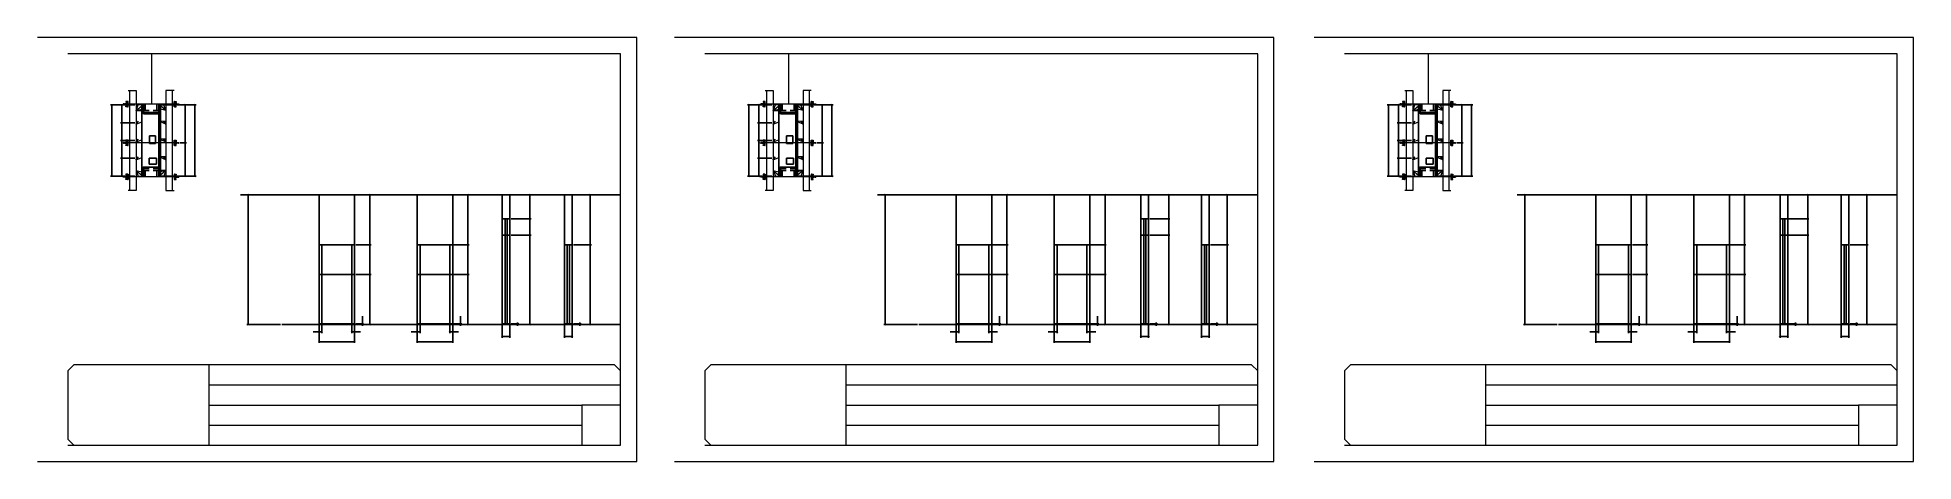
# Model space of a CAD drawing. Header units: metres. Extents: x 4348 to 8996, y 10700 to 11750.
import ezdxf

# ---------------------------------------------------------------- set-up
doc = ezdxf.new("R2010")
doc.units = ezdxf.units.M
for name, color, linetype in [('00 - FELIPE', 7, 'Continuous'), ('CHAPA', 7, 'Continuous'), ('COTA', 7, 'Continuous'), ('Hachura', 7, 'Continuous'), ('Madeira', 7, 'Continuous'), ('NIVEL 2° PAV.', 7, 'Continuous'), ('Nível', 7, 'Continuous'), ('Painéis', 7, 'Continuous'), ('Perfil Metálico', 7, 'Continuous'), ('SARR_2.2x7', 7, 'Continuous'), ('SARRAFO', 7, 'Continuous'), ('SARRAFO DE PRESSAO', 7, 'Continuous'), ('Texto Seção', 7, 'Continuous')]:
    doc.layers.add(name, color=color, linetype=linetype)

msp = doc.modelspace()

# ---------------------------------------------------------------- linework, layer by layer
at = {"layer": '00 - FELIPE', "color": 4, "lineweight": 25}
for p, q in [((5522.2, 11301.2), (5570.8, 11301.2)), ((5567.8, 11260.2), (5567.8, 11301.2)), ((7105.1, 11301.2), (7153.7, 11301.2)), ((7150.7, 11260.2), (7150.7, 11301.2)), ((8688.7, 11301.2), (8737.3, 11301.2)), ((8734.3, 11260.2), (8734.3, 11301.2)), ((5522.2, 11260.2), (5570.8, 11260.2)), ((7105.1, 11260.2), (7153.7, 11260.2)), ((8688.7, 11260.2), (8737.3, 11260.2))]:
    msp.add_line(p, q, dxfattribs=at)
at = {"layer": '00 - FELIPE', "color": 0, "lineweight": 25}
for p, q in [((5569.3, 11299.7), (5566.3, 11302.7)), ((7152.2, 11299.7), (7149.2, 11302.7)), ((8735.8, 11299.7), (8732.8, 11302.7)), ((5566.3, 11261.7), (5569.3, 11258.7)), ((7149.2, 11261.7), (7152.2, 11258.7)), ((8732.8, 11261.7), (8735.8, 11258.7))]:
    msp.add_line(p, q, dxfattribs=at)
at = {"layer": 'CHAPA', "color": 1, "lineweight": 25}
for points in [[(4610, 11583), (4606, 11583), (4606, 11407), (4610, 11407)], [(4610, 11583), (4606, 11583), (4606, 11407), (4610, 11407)], [(4648, 11583), (4652, 11583), (4652, 11407), (4648, 11407)], [(4648, 11583), (4652, 11583), (4652, 11407), (4648, 11407)], [(6188.6, 11583), (6184.6, 11583), (6184.6, 11407), (6188.6, 11407)], [(6188.6, 11583), (6184.6, 11583), (6184.6, 11407), (6188.6, 11407)], [(6226.6, 11583), (6230.6, 11583), (6230.6, 11407), (6226.6, 11407)], [(6226.6, 11583), (6230.6, 11583), (6230.6, 11407), (6226.6, 11407)], [(7773.6, 11583), (7769.6, 11583), (7769.6, 11407), (7773.6, 11407)], [(7773.6, 11583), (7769.6, 11583), (7769.6, 11407), (7773.6, 11407)], [(7811.6, 11583), (7815.6, 11583), (7815.6, 11407), (7811.6, 11407)], [(7811.6, 11583), (7815.6, 11583), (7815.6, 11407), (7811.6, 11407)], [(4648, 11561), (4648, 11564.6), (4610, 11564.6), (4610, 11561)], [(4648, 11561), (4648, 11564.6), (4610, 11564.6), (4610, 11561)], [(6226.6, 11561), (6226.6, 11564.6), (6188.6, 11564.6), (6188.6, 11561)], [(6226.6, 11561), (6226.6, 11564.6), (6188.6, 11564.6), (6188.6, 11561)], [(7811.6, 11561), (7811.6, 11564.6), (7773.6, 11564.6), (7773.6, 11561)], [(7811.6, 11561), (7811.6, 11564.6), (7773.6, 11564.6), (7773.6, 11561)], [(4648, 11425.4), (4648, 11429), (4610, 11429), (4610, 11425.4)], [(4648, 11425.4), (4648, 11429), (4610, 11429), (4610, 11425.4)], [(6226.6, 11425.4), (6226.6, 11429), (6188.6, 11429), (6188.6, 11425.4)], [(6226.6, 11425.4), (6226.6, 11429), (6188.6, 11429), (6188.6, 11425.4)], [(7811.6, 11425.4), (7811.6, 11429), (7773.6, 11429), (7773.6, 11425.4)], [(7811.6, 11425.4), (7811.6, 11429), (7773.6, 11429), (7773.6, 11425.4)]]:
    msp.add_lwpolyline(points, dxfattribs=at)
at = {"layer": 'COTA', "color": 241, "lineweight": 25}
for p, q in [((4589, 11583), (4528.4, 11583)), ((4531.4, 11407), (4531.4, 11583)), ((4589, 11582.9), (4553.3, 11582.9)), ((4556.3, 11582.9), (4556.3, 11538.9)), ((4655, 11583), (4740.4, 11583)), ((4689, 11583), (4716.7, 11583)), ((4713.7, 11583), (4713.7, 11489)), ((4737.4, 11407), (4737.4, 11583)), ((6167.6, 11583), (6107, 11583)), ((6110, 11407), (6110, 11583)), ((6167.6, 11582.9), (6131.9, 11582.9)), ((6134.9, 11582.9), (6134.9, 11538.9)), ((6233.6, 11583), (6319, 11583)), ((6267.6, 11583), (6295.3, 11583)), ((6292.3, 11583), (6292.3, 11489)), ((6316, 11407), (6316, 11583)), ((7752.6, 11583), (7692, 11583)), ((7695, 11407), (7695, 11583)), ((7752.6, 11582.9), (7716.9, 11582.9)), ((7719.9, 11582.9), (7719.9, 11538.9)), ((7818.6, 11583), (7904, 11583)), ((7852.6, 11583), (7880.3, 11583)), ((7877.3, 11583), (7877.3, 11489)), ((7901, 11407), (7901, 11583)), ((4589, 11538.9), (4553.3, 11538.9)), ((4589, 11538.9), (4553.3, 11538.9)), ((4556.3, 11538.9), (4556.3, 11494.9)), ((6167.6, 11538.9), (6131.9, 11538.9)), ((6167.6, 11538.9), (6131.9, 11538.9)), ((6134.9, 11538.9), (6134.9, 11494.9)), ((7752.6, 11538.9), (7716.9, 11538.9)), ((7752.6, 11538.9), (7716.9, 11538.9)), ((7719.9, 11538.9), (7719.9, 11494.9)), ((4589, 11494.9), (4553.3, 11494.9)), ((4589, 11494.9), (4553.3, 11494.9)), ((4556.3, 11494.9), (4556.3, 11450.9)), ((4700.8, 11489), (4716.7, 11489)), ((4700.8, 11489), (4716.7, 11489)), ((4713.7, 11407), (4713.7, 11489)), ((6167.6, 11494.9), (6131.9, 11494.9)), ((6167.6, 11494.9), (6131.9, 11494.9)), ((6134.9, 11494.9), (6134.9, 11450.9)), ((6279.4, 11489), (6295.3, 11489)), ((6279.4, 11489), (6295.3, 11489)), ((6292.3, 11407), (6292.3, 11489)), ((7752.6, 11494.9), (7716.9, 11494.9)), ((7752.6, 11494.9), (7716.9, 11494.9)), ((7719.9, 11494.9), (7719.9, 11450.9)), ((7864.4, 11489), (7880.3, 11489)), ((7864.4, 11489), (7880.3, 11489)), ((7877.3, 11407), (7877.3, 11489)), ((4589, 11450.9), (4553.3, 11450.9)), ((4589, 11450.9), (4553.3, 11450.9)), ((4556.3, 11450.9), (4556.3, 11406.9)), ((6167.6, 11450.9), (6131.9, 11450.9)), ((6167.6, 11450.9), (6131.9, 11450.9)), ((6134.9, 11450.9), (6134.9, 11406.9)), ((7752.6, 11450.9), (7716.9, 11450.9)), ((7752.6, 11450.9), (7716.9, 11450.9)), ((7719.9, 11450.9), (7719.9, 11406.9)), ((4589, 11407), (4528.4, 11407)), ((4589, 11406.9), (4553.3, 11406.9)), ((4655, 11407), (4740.4, 11407)), ((4689, 11407), (4716.7, 11407)), ((6167.6, 11407), (6107, 11407)), ((6167.6, 11406.9), (6131.9, 11406.9)), ((6233.6, 11407), (6319, 11407)), ((6267.6, 11407), (6295.3, 11407)), ((7752.6, 11407), (7692, 11407)), ((7752.6, 11406.9), (7716.9, 11406.9)), ((7818.6, 11407), (7904, 11407)), ((7852.6, 11407), (7880.3, 11407)), ((5133.4, 11360.2), (5045.4, 11360.2)), ((5045.4, 11236.2), (5045.4, 11360.2)), ((5133.4, 11236.2), (5133.4, 11360.2)), ((5376.5, 11360.2), (5288.5, 11360.2)), ((5288.5, 11236.2), (5288.5, 11360.2)), ((5376.5, 11236.2), (5376.5, 11360.2)), ((6712, 11360.2), (6624, 11360.2)), ((6624, 11236.2), (6624, 11360.2)), ((6712, 11236.2), (6712, 11360.2)), ((6955.1, 11360.2), (6867.1, 11360.2)), ((6867.1, 11236.2), (6867.1, 11360.2)), ((6955.1, 11236.2), (6955.1, 11360.2)), ((8297, 11360.2), (8209, 11360.2)), ((8209, 11236.2), (8209, 11360.2)), ((8297, 11236.2), (8297, 11360.2)), ((8540.1, 11360.2), (8452.1, 11360.2)), ((8452.1, 11236.2), (8452.1, 11360.2)), ((8540.1, 11236.2), (8540.1, 11360.2))]:
    msp.add_line(p, q, dxfattribs=at)
at = {"layer": 'COTA', "color": 0, "lineweight": 25}
for p, q in [((4532.9, 11581.5), (4529.9, 11584.5)), ((4557.8, 11581.4), (4554.8, 11584.4)), ((4715.2, 11581.5), (4712.2, 11584.5)), ((4738.9, 11581.5), (4735.9, 11584.5)), ((6111.5, 11581.5), (6108.5, 11584.5)), ((6136.4, 11581.4), (6133.4, 11584.4)), ((6293.8, 11581.5), (6290.8, 11584.5)), ((6317.5, 11581.5), (6314.5, 11584.5)), ((7696.5, 11581.5), (7693.5, 11584.5)), ((7721.4, 11581.4), (7718.4, 11584.4)), ((7878.8, 11581.5), (7875.8, 11584.5)), ((7902.5, 11581.5), (7899.5, 11584.5)), ((4554.8, 11540.4), (4557.8, 11537.4)), ((4557.8, 11537.4), (4554.8, 11540.4)), ((6133.4, 11540.4), (6136.4, 11537.4)), ((6136.4, 11537.4), (6133.4, 11540.4)), ((7718.4, 11540.4), (7721.4, 11537.4)), ((7721.4, 11537.4), (7718.4, 11540.4)), ((4554.8, 11496.4), (4557.8, 11493.4)), ((4557.8, 11493.4), (4554.8, 11496.4)), ((4715.2, 11487.5), (4712.2, 11490.5)), ((4712.2, 11490.5), (4715.2, 11487.5)), ((6133.4, 11496.4), (6136.4, 11493.4)), ((6136.4, 11493.4), (6133.4, 11496.4)), ((6293.8, 11487.5), (6290.8, 11490.5)), ((6290.8, 11490.5), (6293.8, 11487.5)), ((7718.4, 11496.4), (7721.4, 11493.4)), ((7721.4, 11493.4), (7718.4, 11496.4)), ((7878.8, 11487.5), (7875.8, 11490.5)), ((7875.8, 11490.5), (7878.8, 11487.5)), ((4554.8, 11452.4), (4557.8, 11449.4)), ((4557.8, 11449.4), (4554.8, 11452.4)), ((6133.4, 11452.4), (6136.4, 11449.4)), ((6136.4, 11449.4), (6133.4, 11452.4)), ((7718.4, 11452.4), (7721.4, 11449.4)), ((7721.4, 11449.4), (7718.4, 11452.4)), ((4529.9, 11408.5), (4532.9, 11405.5)), ((4554.8, 11408.4), (4557.8, 11405.4)), ((4712.2, 11408.5), (4715.2, 11405.5)), ((4735.9, 11408.5), (4738.9, 11405.5)), ((6108.5, 11408.5), (6111.5, 11405.5)), ((6133.4, 11408.4), (6136.4, 11405.4)), ((6290.8, 11408.5), (6293.8, 11405.5)), ((6314.5, 11408.5), (6317.5, 11405.5)), ((7693.5, 11408.5), (7696.5, 11405.5)), ((7718.4, 11408.4), (7721.4, 11405.4)), ((7875.8, 11408.5), (7878.8, 11405.5)), ((7899.5, 11408.5), (7902.5, 11405.5)), ((5172.8, 11358.7), (5169.8, 11361.7)), ((5415.8, 11358.7), (5412.8, 11361.7)), ((5569.3, 11358.7), (5566.3, 11361.7)), ((5718.7, 11358.7), (5715.7, 11361.7)), ((6751.4, 11358.7), (6748.4, 11361.7)), ((6994.4, 11358.7), (6991.4, 11361.7)), ((7152.2, 11358.7), (7149.2, 11361.7)), ((7297.3, 11358.7), (7294.3, 11361.7)), ((8336.4, 11358.7), (8333.4, 11361.7)), ((8579.4, 11358.7), (8576.4, 11361.7)), ((8735.8, 11358.7), (8732.8, 11361.7)), ((8882.3, 11358.7), (8879.3, 11361.7)), ((5566.3, 11302.7), (5569.3, 11299.7)), ((7149.2, 11302.7), (7152.2, 11299.7)), ((8732.8, 11302.7), (8735.8, 11299.7)), ((5569.3, 11258.7), (5566.3, 11261.7)), ((7152.2, 11258.7), (7149.2, 11261.7)), ((8735.8, 11258.7), (8732.8, 11261.7)), ((5172.8, 11234.7), (5169.8, 11237.7)), ((5169.8, 11237.7), (5172.8, 11234.7)), ((5415.8, 11234.7), (5412.8, 11237.7)), ((5412.8, 11237.7), (5415.8, 11234.7)), ((5715.7, 11237.7), (5718.7, 11234.7)), ((5718.7, 11234.7), (5715.7, 11237.7)), ((6751.4, 11234.7), (6748.4, 11237.7)), ((6748.4, 11237.7), (6751.4, 11234.7)), ((6994.4, 11234.7), (6991.4, 11237.7)), ((6991.4, 11237.7), (6994.4, 11234.7)), ((7294.3, 11237.7), (7297.3, 11234.7)), ((7297.3, 11234.7), (7294.3, 11237.7)), ((8336.4, 11234.7), (8333.4, 11237.7)), ((8333.4, 11237.7), (8336.4, 11234.7)), ((8579.4, 11234.7), (8576.4, 11237.7)), ((8576.4, 11237.7), (8579.4, 11234.7)), ((8879.3, 11237.7), (8882.3, 11234.7)), ((8882.3, 11234.7), (8879.3, 11237.7)), ((5169.8, 11164.7), (5172.8, 11161.7)), ((5172.8, 11161.7), (5169.8, 11164.7)), ((5412.8, 11164.7), (5415.8, 11161.7)), ((5415.8, 11161.7), (5412.8, 11164.7)), ((6748.4, 11164.7), (6751.4, 11161.7)), ((6751.4, 11161.7), (6748.4, 11164.7)), ((6991.4, 11164.7), (6994.4, 11161.7)), ((6994.4, 11161.7), (6991.4, 11164.7)), ((8333.4, 11164.7), (8336.4, 11161.7)), ((8336.4, 11161.7), (8333.4, 11164.7)), ((8576.4, 11164.7), (8579.4, 11161.7)), ((8579.4, 11161.7), (8576.4, 11164.7)), ((5046.9, 11022.2), (5043.9, 11019.2)), ((5050.9, 11019.2), (5053.9, 11022.2)), ((5127.9, 11022.2), (5124.9, 11019.2)), ((5131.9, 11019.2), (5134.9, 11022.2)), ((5151.2, 11042.7), (5154.2, 11039.7)), ((5154.2, 11037.7), (5151.2, 11040.7)), ((5169.8, 11040.7), (5172.8, 11037.7)), ((5290, 11022.2), (5287, 11019.2)), ((5294, 11019.2), (5297, 11022.2)), ((5371, 11022.2), (5368, 11019.2)), ((5375, 11019.2), (5378, 11022.2)), ((5394.2, 11042.7), (5397.2, 11039.7)), ((5397.2, 11037.7), (5394.2, 11040.7)), ((5412.8, 11040.7), (5415.8, 11037.7)), ((5535.5, 11042.7), (5538.5, 11039.7)), ((5538.5, 11037.7), (5535.5, 11040.7)), ((5566.3, 11040.7), (5569.3, 11037.7)), ((5689.9, 11042.7), (5692.9, 11039.7)), ((5692.9, 11037.7), (5689.9, 11040.7)), ((5715.7, 11040.7), (5718.7, 11037.7)), ((6625.5, 11022.2), (6622.5, 11019.2)), ((6629.5, 11019.2), (6632.5, 11022.2)), ((6706.5, 11022.2), (6703.5, 11019.2)), ((6710.5, 11019.2), (6713.5, 11022.2)), ((6729.8, 11042.7), (6732.8, 11039.7)), ((6732.8, 11037.7), (6729.8, 11040.7)), ((6748.4, 11040.7), (6751.4, 11037.7)), ((6868.6, 11022.2), (6865.6, 11019.2)), ((6872.6, 11019.2), (6875.6, 11022.2)), ((6949.6, 11022.2), (6946.6, 11019.2)), ((6953.6, 11019.2), (6956.6, 11022.2)), ((6972.8, 11042.7), (6975.8, 11039.7)), ((6975.8, 11037.7), (6972.8, 11040.7)), ((6991.4, 11040.7), (6994.4, 11037.7)), ((7118.4, 11042.7), (7121.4, 11039.7)), ((7121.4, 11037.7), (7118.4, 11040.7)), ((7149.2, 11040.7), (7152.2, 11037.7)), ((7268.5, 11042.7), (7271.5, 11039.7)), ((7271.5, 11037.7), (7268.5, 11040.7)), ((7294.3, 11040.7), (7297.3, 11037.7)), ((8210.5, 11022.2), (8207.5, 11019.2)), ((8214.5, 11019.2), (8217.5, 11022.2)), ((8291.5, 11022.2), (8288.5, 11019.2)), ((8295.5, 11019.2), (8298.5, 11022.2)), ((8314.8, 11042.7), (8317.8, 11039.7)), ((8317.8, 11037.7), (8314.8, 11040.7)), ((8333.4, 11040.7), (8336.4, 11037.7)), ((8453.6, 11022.2), (8450.6, 11019.2)), ((8457.6, 11019.2), (8460.6, 11022.2)), ((8534.6, 11022.2), (8531.6, 11019.2)), ((8538.6, 11019.2), (8541.6, 11022.2)), ((8557.8, 11042.7), (8560.8, 11039.7)), ((8560.8, 11037.7), (8557.8, 11040.7)), ((8576.4, 11040.7), (8579.4, 11037.7)), ((8702, 11042.7), (8705, 11039.7)), ((8705, 11037.7), (8702, 11040.7)), ((8732.8, 11040.7), (8735.8, 11037.7)), ((8853.5, 11042.7), (8856.5, 11039.7)), ((8856.5, 11037.7), (8853.5, 11040.7)), ((8879.3, 11040.7), (8882.3, 11037.7)), ((5046.9, 10998.1), (5043.9, 10995.1)), ((5131.9, 10995.1), (5134.9, 10998.1)), ((5290, 10998.1), (5287, 10995.1)), ((5375, 10995.1), (5378, 10998.1)), ((5500.6, 11010.9), (5497.6, 11007.9)), ((5516.6, 11007.9), (5519.6, 11010.9)), ((5655, 11010.9), (5652, 11007.9)), ((5671, 11007.9), (5674, 11010.9)), ((6625.5, 10998.1), (6622.5, 10995.1)), ((6710.5, 10995.1), (6713.5, 10998.1)), ((6868.6, 10998.1), (6865.6, 10995.1)), ((6953.6, 10995.1), (6956.6, 10998.1)), ((7083.5, 11010.9), (7080.5, 11007.9)), ((7099.5, 11007.9), (7102.5, 11010.9)), ((7233.6, 11010.9), (7230.6, 11007.9)), ((7249.6, 11007.9), (7252.6, 11010.9)), ((8210.5, 10998.1), (8207.5, 10995.1)), ((8295.5, 10995.1), (8298.5, 10998.1)), ((8453.6, 10998.1), (8450.6, 10995.1)), ((8538.6, 10995.1), (8541.6, 10998.1)), ((8667.1, 11010.9), (8664.1, 11007.9)), ((8683.1, 11007.9), (8686.1, 11010.9)), ((8818.6, 11010.9), (8815.6, 11007.9)), ((8834.6, 11007.9), (8837.6, 11010.9))]:
    msp.add_line(p, q, dxfattribs=at)
at = {"layer": 'COTA', "color": 180, "lineweight": 25}
for p, q in [((4640.4, 11506.5), (4625.4, 11506.5)), ((4625.4, 11506.5), (4625.4, 11487.5)), ((4625.4, 11487.5), (4640.4, 11487.5)), ((4640.4, 11487.5), (4640.4, 11506.5)), ((6219, 11506.5), (6204, 11506.5)), ((6204, 11506.5), (6204, 11487.5)), ((6204, 11487.5), (6219, 11487.5)), ((6219, 11487.5), (6219, 11506.5)), ((7804, 11506.5), (7789, 11506.5)), ((7789, 11506.5), (7789, 11487.5)), ((7789, 11487.5), (7804, 11487.5)), ((7804, 11487.5), (7804, 11506.5)), ((4642.7, 11451), (4624.7, 11451)), ((4624.7, 11451), (4624.7, 11436)), ((4624.7, 11436), (4642.7, 11436)), ((4642.7, 11436), (4642.7, 11451)), ((6221.3, 11451), (6203.3, 11451)), ((6203.3, 11451), (6203.3, 11436)), ((6203.3, 11436), (6221.3, 11436)), ((6221.3, 11436), (6221.3, 11451)), ((7806.3, 11451), (7788.3, 11451)), ((7788.3, 11451), (7788.3, 11436)), ((7788.3, 11436), (7806.3, 11436)), ((7806.3, 11436), (7806.3, 11451))]:
    msp.add_line(p, q, dxfattribs=at)
at = {"layer": 'COTA', "color": 4, "lineweight": 25}
for p, q in [((5136.4, 11360.2), (5174.3, 11360.2)), ((5171.3, 11236.2), (5171.3, 11360.2)), ((5379.5, 11360.2), (5417.3, 11360.2)), ((5414.3, 11236.2), (5414.3, 11360.2)), ((5521.1, 11360.2), (5570.8, 11360.2)), ((5567.8, 11301.2), (5567.8, 11360.2)), ((5675.5, 11360.2), (5720.2, 11360.2)), ((5717.2, 11236.2), (5717.2, 11360.2)), ((6715, 11360.2), (6752.9, 11360.2)), ((6749.9, 11236.2), (6749.9, 11360.2)), ((6958.1, 11360.2), (6995.9, 11360.2)), ((6992.9, 11236.2), (6992.9, 11360.2)), ((7104, 11360.2), (7153.7, 11360.2)), ((7150.7, 11301.2), (7150.7, 11360.2)), ((7254.1, 11360.2), (7298.8, 11360.2)), ((7295.8, 11236.2), (7295.8, 11360.2)), ((8300, 11360.2), (8337.9, 11360.2)), ((8334.9, 11236.2), (8334.9, 11360.2)), ((8543.1, 11360.2), (8580.9, 11360.2)), ((8577.9, 11236.2), (8577.9, 11360.2)), ((8687.6, 11360.2), (8737.3, 11360.2)), ((8734.3, 11301.2), (8734.3, 11360.2)), ((8839.1, 11360.2), (8883.8, 11360.2)), ((8880.8, 11236.2), (8880.8, 11360.2)), ((5521.1, 11301.2), (5570.8, 11301.2)), ((7104, 11301.2), (7153.7, 11301.2)), ((8687.6, 11301.2), (8737.3, 11301.2)), ((5521.1, 11260.2), (5570.8, 11260.2)), ((5567.8, 11039.2), (5567.8, 11260.2)), ((7104, 11260.2), (7153.7, 11260.2)), ((7150.7, 11039.2), (7150.7, 11260.2)), ((8687.6, 11260.2), (8737.3, 11260.2)), ((8734.3, 11039.2), (8734.3, 11260.2)), ((5136.4, 11236.2), (5174.3, 11236.2)), ((5136.4, 11236.2), (5174.3, 11236.2)), ((5171.3, 11163.2), (5171.3, 11236.2)), ((5379.5, 11236.2), (5417.3, 11236.2)), ((5379.5, 11236.2), (5417.3, 11236.2)), ((5414.3, 11163.2), (5414.3, 11236.2)), ((5675.5, 11236.2), (5720.2, 11236.2)), ((5675.5, 11236.2), (5720.2, 11236.2)), ((5717.2, 11039.2), (5717.2, 11236.2)), ((6715, 11236.2), (6752.9, 11236.2)), ((6715, 11236.2), (6752.9, 11236.2)), ((6749.9, 11163.2), (6749.9, 11236.2)), ((6958.1, 11236.2), (6995.9, 11236.2)), ((6958.1, 11236.2), (6995.9, 11236.2)), ((6992.9, 11163.2), (6992.9, 11236.2)), ((7254.1, 11236.2), (7298.8, 11236.2)), ((7254.1, 11236.2), (7298.8, 11236.2)), ((7295.8, 11039.2), (7295.8, 11236.2)), ((8300, 11236.2), (8337.9, 11236.2)), ((8300, 11236.2), (8337.9, 11236.2)), ((8334.9, 11163.2), (8334.9, 11236.2)), ((8543.1, 11236.2), (8580.9, 11236.2)), ((8543.1, 11236.2), (8580.9, 11236.2)), ((8577.9, 11163.2), (8577.9, 11236.2)), ((8839.1, 11236.2), (8883.8, 11236.2)), ((8839.1, 11236.2), (8883.8, 11236.2)), ((8880.8, 11039.2), (8880.8, 11236.2)), ((5136.4, 11163.2), (5174.3, 11163.2)), ((5136.4, 11163.2), (5174.3, 11163.2)), ((5171.3, 11039.2), (5171.3, 11163.2)), ((5379.5, 11163.2), (5417.3, 11163.2)), ((5379.5, 11163.2), (5417.3, 11163.2)), ((5414.3, 11039.2), (5414.3, 11163.2)), ((6715, 11163.2), (6752.9, 11163.2)), ((6715, 11163.2), (6752.9, 11163.2)), ((6749.9, 11039.2), (6749.9, 11163.2)), ((6958.1, 11163.2), (6995.9, 11163.2)), ((6958.1, 11163.2), (6995.9, 11163.2)), ((6992.9, 11039.2), (6992.9, 11163.2)), ((8300, 11163.2), (8337.9, 11163.2)), ((8300, 11163.2), (8337.9, 11163.2)), ((8334.9, 11039.2), (8334.9, 11163.2)), ((8543.1, 11163.2), (8580.9, 11163.2)), ((8543.1, 11163.2), (8580.9, 11163.2)), ((8577.9, 11039.2), (8577.9, 11163.2)), ((5045.4, 11020.7), (5030.7, 11020.7)), ((5045.4, 11038.2), (5045.4, 10993.6)), ((5045.4, 11036.2), (5045.4, 11017.7)), ((5052.4, 11020.7), (5045.4, 11020.7)), ((5052.4, 11038.2), (5052.4, 11017.7)), ((5126.4, 11038.2), (5126.4, 11017.7)), ((5126.4, 11020.7), (5133.4, 11020.7)), ((5133.4, 11038.2), (5133.4, 10993.6)), ((5133.4, 11036.2), (5133.4, 11017.7)), ((5133.4, 11020.7), (5148.2, 11020.7)), ((5136.4, 11041.2), (5155.7, 11041.2)), ((5136.4, 11039.2), (5155.7, 11039.2)), ((5136.4, 11039.2), (5174.3, 11039.2)), ((5152.7, 11041.2), (5152.7, 11060.1)), ((5152.7, 11039.2), (5152.7, 11041.2)), ((5152.7, 11039.2), (5152.7, 11036.2)), ((5288.5, 11020.7), (5273.7, 11020.7)), ((5288.5, 11038.2), (5288.5, 10993.6)), ((5288.5, 11036.2), (5288.5, 11017.7)), ((5295.5, 11020.7), (5288.5, 11020.7)), ((5295.5, 11038.2), (5295.5, 11017.7)), ((5369.5, 11038.2), (5369.5, 11017.7)), ((5369.5, 11020.7), (5376.5, 11020.7)), ((5376.5, 11038.2), (5376.5, 10993.6)), ((5376.5, 11036.2), (5376.5, 11017.7)), ((5376.5, 11020.7), (5391.2, 11020.7)), ((5379.5, 11041.2), (5398.7, 11041.2)), ((5379.5, 11039.2), (5398.7, 11039.2)), ((5379.5, 11039.2), (5417.3, 11039.2)), ((5395.7, 11041.2), (5395.7, 11060.1)), ((5395.7, 11039.2), (5395.7, 11041.2)), ((5395.7, 11039.2), (5395.7, 11036.2)), ((5499.1, 11038.2), (5499.1, 11006.4)), ((5518.1, 11038.2), (5518.1, 11006.4)), ((5521.1, 11041.2), (5540, 11041.2)), ((5521.1, 11039.2), (5540, 11039.2)), ((5521.1, 11039.2), (5570.8, 11039.2)), ((5537, 11041.2), (5537, 11044.2)), ((5537, 11039.2), (5537, 11041.2)), ((5537, 11039.2), (5537, 11036.2)), ((5653.5, 11038.2), (5653.5, 11006.4)), ((5672.5, 11038.2), (5672.5, 11006.4)), ((5675.5, 11041.2), (5694.4, 11041.2)), ((5675.5, 11039.2), (5694.4, 11039.2)), ((5675.5, 11039.2), (5720.2, 11039.2)), ((5691.4, 11041.2), (5691.4, 11044.2)), ((5691.4, 11039.2), (5691.4, 11041.2)), ((5691.4, 11039.2), (5691.4, 11036.2)), ((6624, 11020.7), (6609.3, 11020.7)), ((6624, 11038.2), (6624, 10993.6)), ((6624, 11036.2), (6624, 11017.7)), ((6631, 11020.7), (6624, 11020.7)), ((6631, 11038.2), (6631, 11017.7)), ((6705, 11038.2), (6705, 11017.7)), ((6705, 11020.7), (6712, 11020.7)), ((6712, 11038.2), (6712, 10993.6)), ((6712, 11036.2), (6712, 11017.7)), ((6712, 11020.7), (6726.8, 11020.7)), ((6715, 11041.2), (6734.3, 11041.2)), ((6715, 11039.2), (6734.3, 11039.2)), ((6715, 11039.2), (6752.9, 11039.2)), ((6731.3, 11041.2), (6731.3, 11060.1)), ((6731.3, 11039.2), (6731.3, 11041.2)), ((6731.3, 11039.2), (6731.3, 11036.2)), ((6867.1, 11020.7), (6852.3, 11020.7)), ((6867.1, 11038.2), (6867.1, 10993.6)), ((6867.1, 11036.2), (6867.1, 11017.7)), ((6874.1, 11020.7), (6867.1, 11020.7)), ((6874.1, 11038.2), (6874.1, 11017.7)), ((6948.1, 11038.2), (6948.1, 11017.7)), ((6948.1, 11020.7), (6955.1, 11020.7)), ((6955.1, 11038.2), (6955.1, 10993.6)), ((6955.1, 11036.2), (6955.1, 11017.7)), ((6955.1, 11020.7), (6969.8, 11020.7)), ((6958.1, 11041.2), (6977.3, 11041.2)), ((6958.1, 11039.2), (6977.3, 11039.2)), ((6958.1, 11039.2), (6995.9, 11039.2)), ((6974.3, 11041.2), (6974.3, 11060.1)), ((6974.3, 11039.2), (6974.3, 11041.2)), ((6974.3, 11039.2), (6974.3, 11036.2)), ((7082, 11038.2), (7082, 11006.4)), ((7101, 11038.2), (7101, 11006.4)), ((7104, 11041.2), (7122.9, 11041.2)), ((7104, 11039.2), (7122.9, 11039.2)), ((7104, 11039.2), (7153.7, 11039.2)), ((7119.9, 11041.2), (7119.9, 11044.2)), ((7119.9, 11039.2), (7119.9, 11041.2)), ((7119.9, 11039.2), (7119.9, 11036.2)), ((7232.1, 11038.2), (7232.1, 11006.4)), ((7251.1, 11038.2), (7251.1, 11006.4)), ((7254.1, 11041.2), (7273, 11041.2)), ((7254.1, 11039.2), (7273, 11039.2)), ((7254.1, 11039.2), (7298.8, 11039.2)), ((7270, 11041.2), (7270, 11044.2)), ((7270, 11039.2), (7270, 11041.2)), ((7270, 11039.2), (7270, 11036.2)), ((8209, 11020.7), (8194.3, 11020.7)), ((8209, 11038.2), (8209, 10993.6)), ((8209, 11036.2), (8209, 11017.7)), ((8216, 11020.7), (8209, 11020.7)), ((8216, 11038.2), (8216, 11017.7)), ((8290, 11038.2), (8290, 11017.7)), ((8290, 11020.7), (8297, 11020.7)), ((8297, 11038.2), (8297, 10993.6)), ((8297, 11036.2), (8297, 11017.7)), ((8297, 11020.7), (8311.8, 11020.7)), ((8300, 11041.2), (8319.3, 11041.2)), ((8300, 11039.2), (8319.3, 11039.2)), ((8300, 11039.2), (8337.9, 11039.2)), ((8316.3, 11041.2), (8316.3, 11060.1)), ((8316.3, 11039.2), (8316.3, 11041.2)), ((8316.3, 11039.2), (8316.3, 11036.2)), ((8452.1, 11020.7), (8437.3, 11020.7)), ((8452.1, 11038.2), (8452.1, 10993.6)), ((8452.1, 11036.2), (8452.1, 11017.7)), ((8459.1, 11020.7), (8452.1, 11020.7)), ((8459.1, 11038.2), (8459.1, 11017.7)), ((8533.1, 11038.2), (8533.1, 11017.7)), ((8533.1, 11020.7), (8540.1, 11020.7)), ((8540.1, 11038.2), (8540.1, 10993.6)), ((8540.1, 11036.2), (8540.1, 11017.7)), ((8540.1, 11020.7), (8554.8, 11020.7)), ((8543.1, 11041.2), (8562.3, 11041.2)), ((8543.1, 11039.2), (8562.3, 11039.2)), ((8543.1, 11039.2), (8580.9, 11039.2)), ((8559.3, 11041.2), (8559.3, 11060.1)), ((8559.3, 11039.2), (8559.3, 11041.2)), ((8559.3, 11039.2), (8559.3, 11036.2)), ((8665.6, 11038.2), (8665.6, 11006.4)), ((8684.6, 11038.2), (8684.6, 11006.4)), ((8687.6, 11041.2), (8706.5, 11041.2)), ((8687.6, 11039.2), (8706.5, 11039.2)), ((8687.6, 11039.2), (8737.3, 11039.2)), ((8703.5, 11041.2), (8703.5, 11044.2)), ((8703.5, 11039.2), (8703.5, 11041.2)), ((8703.5, 11039.2), (8703.5, 11036.2)), ((8817.1, 11038.2), (8817.1, 11006.4)), ((8836.1, 11038.2), (8836.1, 11006.4)), ((8839.1, 11041.2), (8858, 11041.2)), ((8839.1, 11039.2), (8858, 11039.2)), ((8839.1, 11039.2), (8883.8, 11039.2)), ((8855, 11041.2), (8855, 11044.2)), ((8855, 11039.2), (8855, 11041.2)), ((8855, 11039.2), (8855, 11036.2)), ((5133.4, 10996.6), (5045.4, 10996.6)), ((5376.5, 10996.6), (5288.5, 10996.6)), ((5499.1, 11009.4), (5518.1, 11009.4)), ((5653.5, 11009.4), (5672.5, 11009.4)), ((6712, 10996.6), (6624, 10996.6)), ((6955.1, 10996.6), (6867.1, 10996.6)), ((7082, 11009.4), (7101, 11009.4)), ((7232.1, 11009.4), (7251.1, 11009.4)), ((8297, 10996.6), (8209, 10996.6)), ((8540.1, 10996.6), (8452.1, 10996.6)), ((8665.6, 11009.4), (8684.6, 11009.4)), ((8817.1, 11009.4), (8836.1, 11009.4))]:
    msp.add_line(p, q, dxfattribs=at)
at = {"layer": 'COTA', "color": 241, "lineweight": 25}
for points in [[(5518.1, 11301.2), (5518.1, 11360.2), (5499.1, 11360.2), (5499.1, 11301.2)], [(5672.5, 11236.2), (5672.5, 11360.2), (5653.5, 11360.2), (5653.5, 11236.2)], [(7101, 11301.2), (7101, 11360.2), (7082, 11360.2), (7082, 11301.2)], [(7251.1, 11236.2), (7251.1, 11360.2), (7232.1, 11360.2), (7232.1, 11236.2)], [(8684.6, 11301.2), (8684.6, 11360.2), (8665.6, 11360.2), (8665.6, 11301.2)], [(8836.1, 11236.2), (8836.1, 11360.2), (8817.1, 11360.2), (8817.1, 11236.2)]]:
    msp.add_lwpolyline(points, dxfattribs=at)
at = {"layer": 'Hachura', "color": 0, "lineweight": 9}
for p, q in [((4560.5, 11586), (4560.2, 11585.7)), ((4560.2, 11585.7), (4560.2, 11584.4)), ((4560.5, 11584.1), (4560.2, 11584.4)), ((4560.8, 11586), (4560.5, 11586)), ((4560.5, 11584.1), (4560.5, 11586)), ((4561.1, 11584.1), (4560.5, 11585.3)), ((4561.1, 11584), (4560.5, 11585.1)), ((4560.5, 11584.6), (4560.8, 11583.9)), ((4560.5, 11584.3), (4560.6, 11584.1)), ((4560.8, 11586), (4561.8, 11584.1)), ((4560.8, 11586), (4561.8, 11584.1)), ((4560.9, 11586.1), (4562, 11583.9)), ((4562.2, 11584), (4561.1, 11586.1)), ((4561.1, 11584.1), (4561.8, 11584.1)), ((4562, 11586), (4561.3, 11586)), ((4562.3, 11584.1), (4561.3, 11586)), ((4562, 11586), (4562.9, 11584.1)), ((4562.1, 11586.1), (4563.1, 11583.9)), ((4563.4, 11584), (4562.3, 11586.1)), ((4562.9, 11584.1), (4562.3, 11584.1)), ((4563.1, 11586), (4562.5, 11586)), ((4563.5, 11584.1), (4562.5, 11586)), ((4562.7, 11586), (4562.5, 11586)), ((4563.1, 11586), (4564.1, 11584.1)), ((4563.2, 11586.1), (4564.3, 11583.9)), ((4564.5, 11584), (4563.5, 11586.1)), ((4563.7, 11584.1), (4563.5, 11584.1)), ((4564.3, 11586), (4563.6, 11586)), ((4564.6, 11584.1), (4563.6, 11586)), ((4563.7, 11584.1), (4564.1, 11584.1)), ((4564.3, 11586), (4565.3, 11584.1)), ((4565.3, 11584.8), (4564.6, 11586.1)), ((4564.6, 11584.1), (4565.3, 11584.1)), ((4565.3, 11585.1), (4564.8, 11586)), ((4565.3, 11586), (4564.8, 11586)), ((4565.3, 11583.3), (4565.3, 11586.6)), ((4565.3, 11583.3), (4565.3, 11586.6)), ((4565.3, 11586.6), (4568.5, 11586.6)), ((4565.3, 11585.6), (4568.5, 11585.6)), ((4565.3, 11584.1), (4568.5, 11584.1)), ((4568.5, 11583.3), (4565.3, 11583.3)), ((4572, 11591.4), (4566.8, 11591.4)), ((4566.8, 11591.4), (4566.8, 11589.7)), ((4566.8, 11589.7), (4569, 11589.2)), ((4566.8, 11580.2), (4569, 11580.8)), ((4566.8, 11578.5), (4566.8, 11580.2)), ((4571.1, 11578.5), (4566.8, 11578.5)), ((4568.5, 11586.9), (4568.5, 11583)), ((4571.1, 11586.9), (4568.5, 11586.9)), ((4568.5, 11583), (4568.5, 11583.3)), ((4568.5, 11583), (4568.5, 11583.3)), ((4568.5, 11583), (4571.1, 11583)), ((4571.1, 11585.3), (4569.1, 11585.3)), ((4569.1, 11584.8), (4571.1, 11584.8)), ((4569.3, 11588.8), (4569.3, 11586.9)), ((4569.3, 11581.1), (4569.3, 11583)), ((4571, 11591.3), (4572, 11591.3)), ((4571, 11591.1), (4572, 11591.1)), ((4571, 11590.7), (4572, 11590.7)), ((4571, 11590.3), (4572, 11590.3)), ((4571, 11589.4), (4572, 11589.4)), ((4571, 11588), (4572, 11588)), ((4571, 11581.9), (4572, 11581.9)), ((4571, 11580.5), (4572, 11580.5)), ((4571, 11579.7), (4572, 11579.7)), ((4571, 11579.2), (4572, 11579.2)), ((4571, 11578.9), (4572, 11578.9)), ((4571, 11578.6), (4572, 11578.6)), ((4571.1, 11591.4), (4571.1, 11578.5)), ((4571.1, 11591.4), (4571.1, 11586.3)), ((4571.1, 11585), (4571.1, 11586.9)), ((4571.1, 11586.3), (4571.1, 11585.6)), ((4571.1, 11585), (4572, 11585)), ((4571.1, 11578.5), (4572, 11578.5)), ((4571.4, 11585.9), (4571.2, 11585.9)), ((4571.2, 11584), (4571.6, 11584)), ((4571.8, 11585.9), (4571.4, 11585.9)), ((4572, 11578.5), (4572, 11591.4)), ((4572, 11579.5), (4572, 11587.3)), ((4686, 11578.5), (4686, 11591.4)), ((4686, 11591.4), (4691.1, 11591.4)), ((4686.9, 11591.3), (4686, 11591.3)), ((4686.9, 11591.1), (4686, 11591.1)), ((4686.9, 11590.7), (4686, 11590.7)), ((4686.9, 11590.3), (4686, 11590.3)), ((4686.9, 11589.4), (4686, 11589.4)), ((4686.9, 11588), (4686, 11588)), ((4686, 11579.5), (4686, 11587.3)), ((4686.9, 11585), (4686, 11585)), ((4686.9, 11581.9), (4686, 11581.9)), ((4686.9, 11580.5), (4686, 11580.5)), ((4686.9, 11579.7), (4686, 11579.7)), ((4686.9, 11579.2), (4686, 11579.2)), ((4686.9, 11578.9), (4686, 11578.9)), ((4686.9, 11578.6), (4686, 11578.6)), ((4686.9, 11578.5), (4686, 11578.5)), ((4686.1, 11585.9), (4686.6, 11585.9)), ((4686.7, 11584), (4686.3, 11584)), ((4686.6, 11585.9), (4686.8, 11585.9)), ((4686.9, 11591.4), (4686.9, 11578.5)), ((4686.9, 11591.4), (4686.9, 11586.3)), ((4686.9, 11585), (4686.9, 11586.9)), ((4686.9, 11586.9), (4689.5, 11586.9)), ((4686.9, 11586.3), (4686.9, 11585.6)), ((4686.9, 11585.3), (4688.9, 11585.3)), ((4688.9, 11584.8), (4686.9, 11584.8)), ((4689.5, 11583), (4686.9, 11583)), ((4686.9, 11578.5), (4691.1, 11578.5)), ((4688.7, 11588.8), (4688.7, 11586.9)), ((4688.7, 11581.1), (4688.7, 11583)), ((4691.1, 11589.7), (4688.9, 11589.2)), ((4691.1, 11580.2), (4688.9, 11580.8)), ((4689.5, 11586.9), (4689.5, 11583)), ((4692.7, 11586.6), (4689.5, 11586.6)), ((4692.7, 11585.6), (4689.5, 11585.6)), ((4692.7, 11584.1), (4689.5, 11584.1)), ((4689.5, 11583.3), (4692.7, 11583.3)), ((4689.5, 11583), (4689.5, 11583.3)), ((4689.5, 11583), (4689.5, 11583.3)), ((4691.1, 11591.4), (4691.1, 11589.7)), ((4691.1, 11578.5), (4691.1, 11580.2)), ((4692.6, 11583.3), (4692.6, 11586.6)), ((4692.7, 11583.3), (4692.7, 11586.6)), ((4692.7, 11584.8), (4693.3, 11586.1)), ((4693.6, 11586), (4692.7, 11584.1)), ((4692.7, 11585.1), (4693.1, 11586)), ((4692.7, 11586), (4693.1, 11586)), ((4693.3, 11584.1), (4692.7, 11584.1)), ((4693.3, 11584.1), (4694.3, 11586)), ((4693.4, 11584), (4694.5, 11586.1)), ((4694.7, 11586.1), (4693.6, 11583.9)), ((4693.6, 11586), (4694.3, 11586)), ((4694.8, 11586), (4693.8, 11584.1)), ((4694.3, 11584.1), (4693.8, 11584.1)), ((4694.3, 11584.1), (4694.5, 11584.1)), ((4694.5, 11584.1), (4695.4, 11586)), ((4694.6, 11584), (4695.6, 11586.1)), ((4695.9, 11586.1), (4694.8, 11583.9)), ((4694.8, 11586), (4695.4, 11586)), ((4696, 11586), (4695, 11584.1)), ((4695, 11584.1), (4695.6, 11584.1)), ((4695.2, 11586), (4695.4, 11586)), ((4695.6, 11584.1), (4696.6, 11586)), ((4695.7, 11584), (4696.8, 11586.1)), ((4697, 11586.1), (4696, 11583.9)), ((4696, 11586), (4696.6, 11586)), ((4697.1, 11586), (4696.2, 11584.1)), ((4697.1, 11586), (4696.2, 11584.1)), ((4696.8, 11584.1), (4696.2, 11584.1)), ((4696.8, 11584.1), (4697.4, 11585.3)), ((4696.9, 11584), (4697.4, 11585.1)), ((4697.1, 11586), (4697.4, 11586)), ((4697.4, 11584.6), (4697.1, 11583.9)), ((4697.4, 11584.3), (4697.3, 11584.1)), ((4697.4, 11586), (4697.8, 11585.7)), ((4697.4, 11584.1), (4697.4, 11586)), ((4697.4, 11584.1), (4697.8, 11584.4)), ((4697.8, 11585.7), (4697.8, 11584.4)), ((6139.1, 11586), (6138.8, 11585.7)), ((6138.8, 11585.7), (6138.8, 11584.4)), ((6139.1, 11584.1), (6138.8, 11584.4)), ((6139.4, 11586), (6139.1, 11586)), ((6139.1, 11584.1), (6139.1, 11586)), ((6139.7, 11584.1), (6139.1, 11585.3)), ((6139.7, 11584), (6139.1, 11585.1)), ((6139.1, 11584.6), (6139.4, 11583.9)), ((6139.1, 11584.3), (6139.2, 11584.1)), ((6139.4, 11586), (6140.4, 11584.1)), ((6139.4, 11586), (6140.4, 11584.1)), ((6139.5, 11586.1), (6140.6, 11583.9)), ((6140.8, 11584), (6139.7, 11586.1)), ((6139.7, 11584.1), (6140.4, 11584.1)), ((6140.6, 11586), (6139.9, 11586)), ((6140.9, 11584.1), (6139.9, 11586)), ((6140.6, 11586), (6141.5, 11584.1)), ((6140.7, 11586.1), (6141.7, 11583.9)), ((6142, 11584), (6140.9, 11586.1)), ((6141.5, 11584.1), (6140.9, 11584.1)), ((6141.7, 11586), (6141.1, 11586)), ((6142.1, 11584.1), (6141.1, 11586)), ((6141.3, 11586), (6141.1, 11586)), ((6141.7, 11586), (6142.7, 11584.1)), ((6141.8, 11586.1), (6142.9, 11583.9)), ((6143.1, 11584), (6142.1, 11586.1)), ((6142.3, 11584.1), (6142.1, 11584.1)), ((6142.9, 11586), (6142.2, 11586)), ((6143.2, 11584.1), (6142.2, 11586)), ((6142.3, 11584.1), (6142.7, 11584.1)), ((6142.9, 11586), (6143.9, 11584.1)), ((6143.9, 11584.8), (6143.2, 11586.1)), ((6143.2, 11584.1), (6143.9, 11584.1)), ((6143.9, 11585.1), (6143.4, 11586)), ((6143.9, 11586), (6143.4, 11586)), ((6143.9, 11583.3), (6143.9, 11586.6)), ((6143.9, 11583.3), (6143.9, 11586.6)), ((6143.9, 11586.6), (6147.1, 11586.6)), ((6143.9, 11585.6), (6147.1, 11585.6)), ((6143.9, 11584.1), (6147.1, 11584.1)), ((6147.1, 11583.3), (6143.9, 11583.3)), ((6150.6, 11591.4), (6145.4, 11591.4)), ((6145.4, 11591.4), (6145.4, 11589.7)), ((6145.4, 11589.7), (6147.6, 11589.2)), ((6145.4, 11580.2), (6147.6, 11580.8)), ((6145.4, 11578.5), (6145.4, 11580.2)), ((6149.7, 11578.5), (6145.4, 11578.5)), ((6147.1, 11586.9), (6147.1, 11583)), ((6149.7, 11586.9), (6147.1, 11586.9)), ((6147.1, 11583), (6147.1, 11583.3)), ((6147.1, 11583), (6147.1, 11583.3)), ((6147.1, 11583), (6149.7, 11583)), ((6149.7, 11585.3), (6147.7, 11585.3)), ((6147.7, 11584.8), (6149.7, 11584.8)), ((6147.9, 11588.8), (6147.9, 11586.9)), ((6147.9, 11581.1), (6147.9, 11583)), ((6149.6, 11591.3), (6150.6, 11591.3)), ((6149.6, 11591.1), (6150.6, 11591.1)), ((6149.6, 11590.7), (6150.6, 11590.7)), ((6149.6, 11590.3), (6150.6, 11590.3)), ((6149.6, 11589.4), (6150.6, 11589.4)), ((6149.6, 11588), (6150.6, 11588)), ((6149.6, 11581.9), (6150.6, 11581.9)), ((6149.6, 11580.5), (6150.6, 11580.5)), ((6149.6, 11579.7), (6150.6, 11579.7)), ((6149.6, 11579.2), (6150.6, 11579.2)), ((6149.6, 11578.9), (6150.6, 11578.9)), ((6149.6, 11578.6), (6150.6, 11578.6)), ((6149.7, 11591.4), (6149.7, 11578.5)), ((6149.7, 11591.4), (6149.7, 11586.3)), ((6149.7, 11585), (6149.7, 11586.9)), ((6149.7, 11586.3), (6149.7, 11585.6)), ((6149.7, 11585), (6150.6, 11585)), ((6149.7, 11578.5), (6150.6, 11578.5)), ((6150, 11585.9), (6149.8, 11585.9)), ((6149.8, 11584), (6150.2, 11584)), ((6150.4, 11585.9), (6150, 11585.9)), ((6150.6, 11578.5), (6150.6, 11591.4)), ((6150.6, 11579.5), (6150.6, 11587.3)), ((6264.6, 11578.5), (6264.6, 11591.4)), ((6264.6, 11591.4), (6269.7, 11591.4)), ((6265.5, 11591.3), (6264.6, 11591.3)), ((6265.5, 11591.1), (6264.6, 11591.1)), ((6265.5, 11590.7), (6264.6, 11590.7)), ((6265.5, 11590.3), (6264.6, 11590.3)), ((6265.5, 11589.4), (6264.6, 11589.4)), ((6265.5, 11588), (6264.6, 11588)), ((6264.6, 11579.5), (6264.6, 11587.3)), ((6265.5, 11585), (6264.6, 11585)), ((6265.5, 11581.9), (6264.6, 11581.9)), ((6265.5, 11580.5), (6264.6, 11580.5)), ((6265.5, 11579.7), (6264.6, 11579.7)), ((6265.5, 11579.2), (6264.6, 11579.2)), ((6265.5, 11578.9), (6264.6, 11578.9)), ((6265.5, 11578.6), (6264.6, 11578.6)), ((6265.5, 11578.5), (6264.6, 11578.5)), ((6264.7, 11585.9), (6265.2, 11585.9)), ((6265.3, 11584), (6264.9, 11584)), ((6265.2, 11585.9), (6265.4, 11585.9)), ((6265.5, 11591.4), (6265.5, 11578.5)), ((6265.5, 11591.4), (6265.5, 11586.3)), ((6265.5, 11585), (6265.5, 11586.9)), ((6265.5, 11586.9), (6268.1, 11586.9)), ((6265.5, 11586.3), (6265.5, 11585.6)), ((6265.5, 11585.3), (6267.5, 11585.3)), ((6267.5, 11584.8), (6265.5, 11584.8)), ((6268.1, 11583), (6265.5, 11583)), ((6265.5, 11578.5), (6269.7, 11578.5)), ((6267.3, 11588.8), (6267.3, 11586.9)), ((6267.3, 11581.1), (6267.3, 11583)), ((6269.7, 11589.7), (6267.5, 11589.2)), ((6269.7, 11580.2), (6267.5, 11580.8)), ((6268.1, 11586.9), (6268.1, 11583)), ((6271.3, 11586.6), (6268.1, 11586.6)), ((6271.3, 11585.6), (6268.1, 11585.6)), ((6271.3, 11584.1), (6268.1, 11584.1)), ((6268.1, 11583.3), (6271.3, 11583.3)), ((6268.1, 11583), (6268.1, 11583.3)), ((6268.1, 11583), (6268.1, 11583.3)), ((6269.7, 11591.4), (6269.7, 11589.7)), ((6269.7, 11578.5), (6269.7, 11580.2)), ((6271.2, 11583.3), (6271.2, 11586.6)), ((6271.3, 11583.3), (6271.3, 11586.6)), ((6271.3, 11584.8), (6271.9, 11586.1)), ((6272.2, 11586), (6271.3, 11584.1)), ((6271.3, 11585.1), (6271.7, 11586)), ((6271.3, 11586), (6271.7, 11586)), ((6271.9, 11584.1), (6271.3, 11584.1)), ((6271.9, 11584.1), (6272.9, 11586)), ((6272, 11584), (6273.1, 11586.1)), ((6273.3, 11586.1), (6272.2, 11583.9)), ((6272.2, 11586), (6272.9, 11586)), ((6273.4, 11586), (6272.4, 11584.1)), ((6272.9, 11584.1), (6272.4, 11584.1)), ((6272.9, 11584.1), (6273.1, 11584.1)), ((6273.1, 11584.1), (6274, 11586)), ((6273.2, 11584), (6274.2, 11586.1)), ((6274.5, 11586.1), (6273.4, 11583.9)), ((6273.4, 11586), (6274, 11586)), ((6274.6, 11586), (6273.6, 11584.1)), ((6273.6, 11584.1), (6274.2, 11584.1)), ((6273.8, 11586), (6274, 11586)), ((6274.2, 11584.1), (6275.2, 11586)), ((6274.3, 11584), (6275.4, 11586.1)), ((6275.6, 11586.1), (6274.6, 11583.9)), ((6274.6, 11586), (6275.2, 11586)), ((6275.7, 11586), (6274.8, 11584.1)), ((6275.7, 11586), (6274.8, 11584.1)), ((6275.4, 11584.1), (6274.8, 11584.1)), ((6275.4, 11584.1), (6276, 11585.3)), ((6275.5, 11584), (6276, 11585.1)), ((6275.7, 11586), (6276, 11586)), ((6276, 11584.6), (6275.7, 11583.9)), ((6276, 11584.3), (6275.9, 11584.1)), ((6276, 11586), (6276.4, 11585.7)), ((6276, 11584.1), (6276, 11586)), ((6276, 11584.1), (6276.4, 11584.4)), ((6276.4, 11585.7), (6276.4, 11584.4)), ((7724.1, 11586), (7723.8, 11585.7)), ((7723.8, 11585.7), (7723.8, 11584.4)), ((7724.1, 11584.1), (7723.8, 11584.4)), ((7724.4, 11586), (7724.1, 11586)), ((7724.1, 11584.1), (7724.1, 11586)), ((7724.7, 11584.1), (7724.1, 11585.3)), ((7724.7, 11584), (7724.1, 11585.1)), ((7724.1, 11584.6), (7724.4, 11583.9)), ((7724.1, 11584.3), (7724.2, 11584.1)), ((7724.4, 11586), (7725.4, 11584.1)), ((7724.4, 11586), (7725.4, 11584.1)), ((7724.5, 11586.1), (7725.6, 11583.9)), ((7725.8, 11584), (7724.7, 11586.1)), ((7724.7, 11584.1), (7725.4, 11584.1)), ((7725.6, 11586), (7724.9, 11586)), ((7725.9, 11584.1), (7724.9, 11586)), ((7725.6, 11586), (7726.5, 11584.1)), ((7725.7, 11586.1), (7726.7, 11583.9)), ((7727, 11584), (7725.9, 11586.1)), ((7726.5, 11584.1), (7725.9, 11584.1)), ((7726.7, 11586), (7726.1, 11586)), ((7727.1, 11584.1), (7726.1, 11586)), ((7726.3, 11586), (7726.1, 11586)), ((7726.7, 11586), (7727.7, 11584.1)), ((7726.8, 11586.1), (7727.9, 11583.9)), ((7728.1, 11584), (7727.1, 11586.1)), ((7727.3, 11584.1), (7727.1, 11584.1)), ((7727.9, 11586), (7727.2, 11586)), ((7728.2, 11584.1), (7727.2, 11586)), ((7727.3, 11584.1), (7727.7, 11584.1)), ((7727.9, 11586), (7728.9, 11584.1)), ((7728.9, 11584.8), (7728.2, 11586.1)), ((7728.2, 11584.1), (7728.9, 11584.1)), ((7728.9, 11585.1), (7728.4, 11586)), ((7728.9, 11586), (7728.4, 11586)), ((7728.9, 11583.3), (7728.9, 11586.6)), ((7728.9, 11583.3), (7728.9, 11586.6)), ((7728.9, 11586.6), (7732.1, 11586.6)), ((7728.9, 11585.6), (7732.1, 11585.6)), ((7728.9, 11584.1), (7732.1, 11584.1)), ((7732.1, 11583.3), (7728.9, 11583.3)), ((7735.6, 11591.4), (7730.4, 11591.4)), ((7730.4, 11591.4), (7730.4, 11589.7)), ((7730.4, 11589.7), (7732.6, 11589.2)), ((7730.4, 11580.2), (7732.6, 11580.8)), ((7730.4, 11578.5), (7730.4, 11580.2)), ((7734.7, 11578.5), (7730.4, 11578.5)), ((7732.1, 11586.9), (7732.1, 11583)), ((7734.7, 11586.9), (7732.1, 11586.9)), ((7732.1, 11583), (7732.1, 11583.3)), ((7732.1, 11583), (7732.1, 11583.3)), ((7732.1, 11583), (7734.7, 11583)), ((7734.7, 11585.3), (7732.7, 11585.3)), ((7732.7, 11584.8), (7734.7, 11584.8)), ((7732.9, 11588.8), (7732.9, 11586.9)), ((7732.9, 11581.1), (7732.9, 11583)), ((7734.6, 11591.3), (7735.6, 11591.3)), ((7734.6, 11591.1), (7735.6, 11591.1)), ((7734.6, 11590.7), (7735.6, 11590.7)), ((7734.6, 11590.3), (7735.6, 11590.3)), ((7734.6, 11589.4), (7735.6, 11589.4)), ((7734.6, 11588), (7735.6, 11588)), ((7734.6, 11581.9), (7735.6, 11581.9)), ((7734.6, 11580.5), (7735.6, 11580.5)), ((7734.6, 11579.7), (7735.6, 11579.7)), ((7734.6, 11579.2), (7735.6, 11579.2)), ((7734.6, 11578.9), (7735.6, 11578.9)), ((7734.6, 11578.6), (7735.6, 11578.6)), ((7734.7, 11591.4), (7734.7, 11578.5)), ((7734.7, 11591.4), (7734.7, 11586.3)), ((7734.7, 11585), (7734.7, 11586.9)), ((7734.7, 11586.3), (7734.7, 11585.6)), ((7734.7, 11585), (7735.6, 11585)), ((7734.7, 11578.5), (7735.6, 11578.5)), ((7735, 11585.9), (7734.8, 11585.9)), ((7734.8, 11584), (7735.2, 11584)), ((7735.4, 11585.9), (7735, 11585.9)), ((7735.6, 11578.5), (7735.6, 11591.4)), ((7735.6, 11579.5), (7735.6, 11587.3)), ((7849.6, 11578.5), (7849.6, 11591.4)), ((7849.6, 11591.4), (7854.7, 11591.4)), ((7850.5, 11591.3), (7849.6, 11591.3)), ((7850.5, 11591.1), (7849.6, 11591.1)), ((7850.5, 11590.7), (7849.6, 11590.7)), ((7850.5, 11590.3), (7849.6, 11590.3)), ((7850.5, 11589.4), (7849.6, 11589.4)), ((7850.5, 11588), (7849.6, 11588)), ((7849.6, 11579.5), (7849.6, 11587.3)), ((7850.5, 11585), (7849.6, 11585)), ((7850.5, 11581.9), (7849.6, 11581.9)), ((7850.5, 11580.5), (7849.6, 11580.5)), ((7850.5, 11579.7), (7849.6, 11579.7)), ((7850.5, 11579.2), (7849.6, 11579.2)), ((7850.5, 11578.9), (7849.6, 11578.9)), ((7850.5, 11578.6), (7849.6, 11578.6)), ((7850.5, 11578.5), (7849.6, 11578.5)), ((7849.7, 11585.9), (7850.2, 11585.9)), ((7850.3, 11584), (7849.9, 11584)), ((7850.2, 11585.9), (7850.4, 11585.9)), ((7850.5, 11591.4), (7850.5, 11578.5)), ((7850.5, 11591.4), (7850.5, 11586.3)), ((7850.5, 11585), (7850.5, 11586.9)), ((7850.5, 11586.9), (7853.1, 11586.9)), ((7850.5, 11586.3), (7850.5, 11585.6)), ((7850.5, 11585.3), (7852.5, 11585.3)), ((7852.5, 11584.8), (7850.5, 11584.8)), ((7853.1, 11583), (7850.5, 11583)), ((7850.5, 11578.5), (7854.7, 11578.5)), ((7852.3, 11588.8), (7852.3, 11586.9)), ((7852.3, 11581.1), (7852.3, 11583)), ((7854.7, 11589.7), (7852.5, 11589.2)), ((7854.7, 11580.2), (7852.5, 11580.8)), ((7853.1, 11586.9), (7853.1, 11583)), ((7856.3, 11586.6), (7853.1, 11586.6)), ((7856.3, 11585.6), (7853.1, 11585.6)), ((7856.3, 11584.1), (7853.1, 11584.1)), ((7853.1, 11583.3), (7856.3, 11583.3)), ((7853.1, 11583), (7853.1, 11583.3)), ((7853.1, 11583), (7853.1, 11583.3)), ((7854.7, 11591.4), (7854.7, 11589.7)), ((7854.7, 11578.5), (7854.7, 11580.2)), ((7856.2, 11583.3), (7856.2, 11586.6)), ((7856.3, 11583.3), (7856.3, 11586.6)), ((7856.3, 11584.8), (7856.9, 11586.1)), ((7857.2, 11586), (7856.3, 11584.1)), ((7856.3, 11585.1), (7856.7, 11586)), ((7856.3, 11586), (7856.7, 11586)), ((7856.9, 11584.1), (7856.3, 11584.1)), ((7856.9, 11584.1), (7857.9, 11586)), ((7857, 11584), (7858.1, 11586.1)), ((7858.3, 11586.1), (7857.2, 11583.9)), ((7857.2, 11586), (7857.9, 11586)), ((7858.4, 11586), (7857.4, 11584.1)), ((7857.9, 11584.1), (7857.4, 11584.1)), ((7857.9, 11584.1), (7858.1, 11584.1)), ((7858.1, 11584.1), (7859, 11586)), ((7858.2, 11584), (7859.2, 11586.1)), ((7859.5, 11586.1), (7858.4, 11583.9)), ((7858.4, 11586), (7859, 11586)), ((7859.6, 11586), (7858.6, 11584.1)), ((7858.6, 11584.1), (7859.2, 11584.1)), ((7858.8, 11586), (7859, 11586)), ((7859.2, 11584.1), (7860.2, 11586)), ((7859.3, 11584), (7860.4, 11586.1)), ((7860.6, 11586.1), (7859.6, 11583.9)), ((7859.6, 11586), (7860.2, 11586)), ((7860.7, 11586), (7859.8, 11584.1)), ((7860.7, 11586), (7859.8, 11584.1)), ((7860.4, 11584.1), (7859.8, 11584.1)), ((7860.4, 11584.1), (7861, 11585.3)), ((7860.5, 11584), (7861, 11585.1)), ((7860.7, 11586), (7861, 11586)), ((7861, 11584.6), (7860.7, 11583.9)), ((7861, 11584.3), (7860.9, 11584.1)), ((7861, 11586), (7861.4, 11585.7)), ((7861, 11584.1), (7861, 11586)), ((7861, 11584.1), (7861.4, 11584.4)), ((7861.4, 11585.7), (7861.4, 11584.4)), ((4560.5, 11490), (4560.2, 11489.7)), ((4560.2, 11489.7), (4560.2, 11488.4)), ((4560.5, 11488.1), (4560.2, 11488.4)), ((4560.8, 11490), (4560.5, 11490)), ((4560.5, 11488.1), (4560.5, 11490)), ((4561.1, 11488.1), (4560.5, 11489.3)), ((4561.1, 11488), (4560.5, 11489.1)), ((4560.5, 11488.6), (4560.8, 11487.9)), ((4560.5, 11488.3), (4560.6, 11488.1)), ((4560.8, 11490), (4561.8, 11488.1)), ((4560.8, 11490), (4561.8, 11488.1)), ((4560.9, 11490.1), (4562, 11487.9)), ((4562.2, 11488), (4561.1, 11490.1)), ((4561.1, 11488.1), (4561.8, 11488.1)), ((4562, 11490), (4561.3, 11490)), ((4562.3, 11488.1), (4561.3, 11490)), ((4562, 11490), (4562.9, 11488.1)), ((4562.1, 11490.1), (4563.1, 11487.9)), ((4563.4, 11488), (4562.3, 11490.1)), ((4562.9, 11488.1), (4562.3, 11488.1)), ((4563.1, 11490), (4562.5, 11490)), ((4563.5, 11488.1), (4562.5, 11490)), ((4562.7, 11490), (4562.5, 11490)), ((4563.1, 11490), (4564.1, 11488.1)), ((4563.2, 11490.1), (4564.3, 11487.9)), ((4564.5, 11488), (4563.5, 11490.1)), ((4563.7, 11488.1), (4563.5, 11488.1)), ((4564.3, 11490), (4563.6, 11490)), ((4564.6, 11488.1), (4563.6, 11490)), ((4563.7, 11488.1), (4564.1, 11488.1)), ((4564.3, 11490), (4565.3, 11488.1)), ((4565.3, 11488.8), (4564.6, 11490.1)), ((4564.6, 11488.1), (4565.3, 11488.1)), ((4565.3, 11489.1), (4564.8, 11490)), ((4565.3, 11490), (4564.8, 11490)), ((4565.3, 11487.3), (4565.3, 11490.6)), ((4565.3, 11487.3), (4565.3, 11490.6)), ((4565.3, 11490.6), (4568.5, 11490.6)), ((4565.3, 11489.6), (4568.5, 11489.6)), ((4565.3, 11488.1), (4568.5, 11488.1)), ((4568.5, 11487.3), (4565.3, 11487.3)), ((4572, 11495.4), (4566.8, 11495.4)), ((4566.8, 11495.4), (4566.8, 11493.7)), ((4566.8, 11493.7), (4569, 11493.2)), ((4566.8, 11484.2), (4569, 11484.8)), ((4566.8, 11482.5), (4566.8, 11484.2)), ((4571.1, 11482.5), (4566.8, 11482.5)), ((4568.5, 11490.9), (4568.5, 11487)), ((4571.1, 11490.9), (4568.5, 11490.9)), ((4568.5, 11487), (4568.5, 11487.3)), ((4568.5, 11487), (4568.5, 11487.3)), ((4568.5, 11487), (4571.1, 11487)), ((4571.1, 11489.3), (4569.1, 11489.3)), ((4569.1, 11488.8), (4571.1, 11488.8)), ((4569.3, 11492.8), (4569.3, 11490.9)), ((4569.3, 11485.1), (4569.3, 11487)), ((4571, 11495.3), (4572, 11495.3)), ((4571, 11495.1), (4572, 11495.1)), ((4571, 11494.7), (4572, 11494.7)), ((4571, 11494.3), (4572, 11494.3)), ((4571, 11493.4), (4572, 11493.4)), ((4571, 11492), (4572, 11492)), ((4571, 11485.9), (4572, 11485.9)), ((4571, 11484.5), (4572, 11484.5)), ((4571, 11483.7), (4572, 11483.7)), ((4571, 11483.2), (4572, 11483.2)), ((4571, 11482.9), (4572, 11482.9)), ((4571, 11482.6), (4572, 11482.6)), ((4571.1, 11495.4), (4571.1, 11482.5)), ((4571.1, 11495.4), (4571.1, 11490.3)), ((4571.1, 11489), (4571.1, 11490.9)), ((4571.1, 11490.3), (4571.1, 11489.6)), ((4571.1, 11489), (4572, 11489)), ((4571.1, 11482.5), (4572, 11482.5)), ((4571.4, 11489.9), (4571.2, 11489.9)), ((4571.2, 11488), (4571.6, 11488)), ((4571.8, 11489.9), (4571.4, 11489.9)), ((4572, 11482.5), (4572, 11495.4)), ((4572, 11483.5), (4572, 11491.3)), ((4686, 11482.5), (4686, 11495.4)), ((4686, 11495.4), (4691.1, 11495.4)), ((4686.9, 11495.3), (4686, 11495.3)), ((4686.9, 11495.1), (4686, 11495.1)), ((4686.9, 11494.7), (4686, 11494.7)), ((4686.9, 11494.3), (4686, 11494.3)), ((4686.9, 11493.4), (4686, 11493.4)), ((4686.9, 11492), (4686, 11492)), ((4686, 11483.5), (4686, 11491.3)), ((4686.9, 11489), (4686, 11489)), ((4686.9, 11485.9), (4686, 11485.9)), ((4686.9, 11484.5), (4686, 11484.5)), ((4686.9, 11483.7), (4686, 11483.7)), ((4686.9, 11483.2), (4686, 11483.2)), ((4686.9, 11482.9), (4686, 11482.9)), ((4686.9, 11482.6), (4686, 11482.6)), ((4686.9, 11482.5), (4686, 11482.5)), ((4686.1, 11489.9), (4686.6, 11489.9)), ((4686.7, 11488), (4686.3, 11488)), ((4686.6, 11489.9), (4686.8, 11489.9)), ((4686.9, 11495.4), (4686.9, 11482.5)), ((4686.9, 11495.4), (4686.9, 11490.3)), ((4686.9, 11489), (4686.9, 11490.9)), ((4686.9, 11490.9), (4689.5, 11490.9)), ((4686.9, 11490.3), (4686.9, 11489.6)), ((4686.9, 11489.3), (4688.9, 11489.3)), ((4688.9, 11488.8), (4686.9, 11488.8)), ((4689.5, 11487), (4686.9, 11487)), ((4686.9, 11482.5), (4691.1, 11482.5)), ((4688.7, 11492.8), (4688.7, 11490.9)), ((4688.7, 11485.1), (4688.7, 11487)), ((4691.1, 11493.7), (4688.9, 11493.2)), ((4691.1, 11484.2), (4688.9, 11484.8)), ((4689.5, 11490.9), (4689.5, 11487)), ((4692.7, 11490.6), (4689.5, 11490.6)), ((4692.7, 11489.6), (4689.5, 11489.6)), ((4692.7, 11488.1), (4689.5, 11488.1)), ((4689.5, 11487.3), (4692.7, 11487.3)), ((4689.5, 11487), (4689.5, 11487.3)), ((4689.5, 11487), (4689.5, 11487.3)), ((4691.1, 11495.4), (4691.1, 11493.7)), ((4691.1, 11482.5), (4691.1, 11484.2)), ((4692.6, 11487.3), (4692.6, 11490.6)), ((4692.7, 11487.3), (4692.7, 11490.6)), ((4692.7, 11488.8), (4693.3, 11490.1)), ((4693.6, 11490), (4692.7, 11488.1)), ((4692.7, 11489.1), (4693.1, 11490)), ((4692.7, 11490), (4693.1, 11490)), ((4693.3, 11488.1), (4692.7, 11488.1)), ((4693.3, 11488.1), (4694.3, 11490)), ((4693.4, 11488), (4694.5, 11490.1)), ((4694.7, 11490.1), (4693.6, 11487.9)), ((4693.6, 11490), (4694.3, 11490)), ((4694.8, 11490), (4693.8, 11488.1)), ((4694.3, 11488.1), (4693.8, 11488.1)), ((4694.3, 11488.1), (4694.5, 11488.1)), ((4694.5, 11488.1), (4695.4, 11490)), ((4694.6, 11488), (4695.6, 11490.1)), ((4695.9, 11490.1), (4694.8, 11487.9)), ((4694.8, 11490), (4695.4, 11490)), ((4696, 11490), (4695, 11488.1)), ((4695, 11488.1), (4695.6, 11488.1)), ((4695.2, 11490), (4695.4, 11490)), ((4695.6, 11488.1), (4696.6, 11490)), ((4695.7, 11488), (4696.8, 11490.1)), ((4697, 11490.1), (4696, 11487.9)), ((4696, 11490), (4696.6, 11490)), ((4697.1, 11490), (4696.2, 11488.1)), ((4697.1, 11490), (4696.2, 11488.1)), ((4696.8, 11488.1), (4696.2, 11488.1)), ((4696.8, 11488.1), (4697.4, 11489.3)), ((4696.9, 11488), (4697.4, 11489.1)), ((4697.1, 11490), (4697.4, 11490)), ((4697.4, 11488.6), (4697.1, 11487.9)), ((4697.4, 11488.3), (4697.3, 11488.1)), ((4697.4, 11490), (4697.8, 11489.7)), ((4697.4, 11488.1), (4697.4, 11490)), ((4697.4, 11488.1), (4697.8, 11488.4)), ((4697.8, 11489.7), (4697.8, 11488.4)), ((6139.1, 11490), (6138.8, 11489.7)), ((6138.8, 11489.7), (6138.8, 11488.4)), ((6139.1, 11488.1), (6138.8, 11488.4)), ((6139.4, 11490), (6139.1, 11490)), ((6139.1, 11488.1), (6139.1, 11490)), ((6139.7, 11488.1), (6139.1, 11489.3)), ((6139.7, 11488), (6139.1, 11489.1)), ((6139.1, 11488.6), (6139.4, 11487.9)), ((6139.1, 11488.3), (6139.2, 11488.1)), ((6139.4, 11490), (6140.4, 11488.1)), ((6139.4, 11490), (6140.4, 11488.1)), ((6139.5, 11490.1), (6140.6, 11487.9)), ((6140.8, 11488), (6139.7, 11490.1)), ((6139.7, 11488.1), (6140.4, 11488.1)), ((6140.6, 11490), (6139.9, 11490)), ((6140.9, 11488.1), (6139.9, 11490)), ((6140.6, 11490), (6141.5, 11488.1)), ((6140.7, 11490.1), (6141.7, 11487.9)), ((6142, 11488), (6140.9, 11490.1)), ((6141.5, 11488.1), (6140.9, 11488.1)), ((6141.7, 11490), (6141.1, 11490)), ((6142.1, 11488.1), (6141.1, 11490)), ((6141.3, 11490), (6141.1, 11490)), ((6141.7, 11490), (6142.7, 11488.1)), ((6141.8, 11490.1), (6142.9, 11487.9)), ((6143.1, 11488), (6142.1, 11490.1)), ((6142.3, 11488.1), (6142.1, 11488.1)), ((6142.9, 11490), (6142.2, 11490)), ((6143.2, 11488.1), (6142.2, 11490)), ((6142.3, 11488.1), (6142.7, 11488.1)), ((6142.9, 11490), (6143.9, 11488.1)), ((6143.9, 11488.8), (6143.2, 11490.1)), ((6143.2, 11488.1), (6143.9, 11488.1)), ((6143.9, 11489.1), (6143.4, 11490)), ((6143.9, 11490), (6143.4, 11490)), ((6143.9, 11487.3), (6143.9, 11490.6)), ((6143.9, 11487.3), (6143.9, 11490.6)), ((6143.9, 11490.6), (6147.1, 11490.6)), ((6143.9, 11489.6), (6147.1, 11489.6)), ((6143.9, 11488.1), (6147.1, 11488.1)), ((6147.1, 11487.3), (6143.9, 11487.3)), ((6150.6, 11495.4), (6145.4, 11495.4)), ((6145.4, 11495.4), (6145.4, 11493.7)), ((6145.4, 11493.7), (6147.6, 11493.2)), ((6145.4, 11484.2), (6147.6, 11484.8)), ((6145.4, 11482.5), (6145.4, 11484.2)), ((6149.7, 11482.5), (6145.4, 11482.5)), ((6147.1, 11490.9), (6147.1, 11487)), ((6149.7, 11490.9), (6147.1, 11490.9)), ((6147.1, 11487), (6147.1, 11487.3)), ((6147.1, 11487), (6147.1, 11487.3)), ((6147.1, 11487), (6149.7, 11487)), ((6149.7, 11489.3), (6147.7, 11489.3)), ((6147.7, 11488.8), (6149.7, 11488.8)), ((6147.9, 11492.8), (6147.9, 11490.9)), ((6147.9, 11485.1), (6147.9, 11487)), ((6149.6, 11495.3), (6150.6, 11495.3)), ((6149.6, 11495.1), (6150.6, 11495.1)), ((6149.6, 11494.7), (6150.6, 11494.7)), ((6149.6, 11494.3), (6150.6, 11494.3)), ((6149.6, 11493.4), (6150.6, 11493.4)), ((6149.6, 11492), (6150.6, 11492)), ((6149.6, 11485.9), (6150.6, 11485.9)), ((6149.6, 11484.5), (6150.6, 11484.5)), ((6149.6, 11483.7), (6150.6, 11483.7)), ((6149.6, 11483.2), (6150.6, 11483.2)), ((6149.6, 11482.9), (6150.6, 11482.9)), ((6149.6, 11482.6), (6150.6, 11482.6)), ((6149.7, 11495.4), (6149.7, 11482.5)), ((6149.7, 11495.4), (6149.7, 11490.3)), ((6149.7, 11489), (6149.7, 11490.9)), ((6149.7, 11490.3), (6149.7, 11489.6)), ((6149.7, 11489), (6150.6, 11489)), ((6149.7, 11482.5), (6150.6, 11482.5)), ((6150, 11489.9), (6149.8, 11489.9)), ((6149.8, 11488), (6150.2, 11488)), ((6150.4, 11489.9), (6150, 11489.9)), ((6150.6, 11482.5), (6150.6, 11495.4)), ((6150.6, 11483.5), (6150.6, 11491.3)), ((6264.6, 11482.5), (6264.6, 11495.4)), ((6264.6, 11495.4), (6269.7, 11495.4)), ((6265.5, 11495.3), (6264.6, 11495.3)), ((6265.5, 11495.1), (6264.6, 11495.1)), ((6265.5, 11494.7), (6264.6, 11494.7)), ((6265.5, 11494.3), (6264.6, 11494.3)), ((6265.5, 11493.4), (6264.6, 11493.4)), ((6265.5, 11492), (6264.6, 11492)), ((6264.6, 11483.5), (6264.6, 11491.3)), ((6265.5, 11489), (6264.6, 11489)), ((6265.5, 11485.9), (6264.6, 11485.9)), ((6265.5, 11484.5), (6264.6, 11484.5)), ((6265.5, 11483.7), (6264.6, 11483.7)), ((6265.5, 11483.2), (6264.6, 11483.2)), ((6265.5, 11482.9), (6264.6, 11482.9)), ((6265.5, 11482.6), (6264.6, 11482.6)), ((6265.5, 11482.5), (6264.6, 11482.5)), ((6264.7, 11489.9), (6265.2, 11489.9)), ((6265.3, 11488), (6264.9, 11488)), ((6265.2, 11489.9), (6265.4, 11489.9)), ((6265.5, 11495.4), (6265.5, 11482.5)), ((6265.5, 11495.4), (6265.5, 11490.3)), ((6265.5, 11489), (6265.5, 11490.9)), ((6265.5, 11490.9), (6268.1, 11490.9)), ((6265.5, 11490.3), (6265.5, 11489.6)), ((6265.5, 11489.3), (6267.5, 11489.3)), ((6267.5, 11488.8), (6265.5, 11488.8)), ((6268.1, 11487), (6265.5, 11487)), ((6265.5, 11482.5), (6269.7, 11482.5)), ((6267.3, 11492.8), (6267.3, 11490.9)), ((6267.3, 11485.1), (6267.3, 11487)), ((6269.7, 11493.7), (6267.5, 11493.2)), ((6269.7, 11484.2), (6267.5, 11484.8)), ((6268.1, 11490.9), (6268.1, 11487)), ((6271.3, 11490.6), (6268.1, 11490.6)), ((6271.3, 11489.6), (6268.1, 11489.6)), ((6271.3, 11488.1), (6268.1, 11488.1)), ((6268.1, 11487.3), (6271.3, 11487.3)), ((6268.1, 11487), (6268.1, 11487.3)), ((6268.1, 11487), (6268.1, 11487.3)), ((6269.7, 11495.4), (6269.7, 11493.7)), ((6269.7, 11482.5), (6269.7, 11484.2)), ((6271.2, 11487.3), (6271.2, 11490.6)), ((6271.3, 11487.3), (6271.3, 11490.6)), ((6271.3, 11488.8), (6271.9, 11490.1)), ((6272.2, 11490), (6271.3, 11488.1)), ((6271.3, 11489.1), (6271.7, 11490)), ((6271.3, 11490), (6271.7, 11490)), ((6271.9, 11488.1), (6271.3, 11488.1)), ((6271.9, 11488.1), (6272.9, 11490)), ((6272, 11488), (6273.1, 11490.1)), ((6273.3, 11490.1), (6272.2, 11487.9)), ((6272.2, 11490), (6272.9, 11490)), ((6273.4, 11490), (6272.4, 11488.1)), ((6272.9, 11488.1), (6272.4, 11488.1)), ((6272.9, 11488.1), (6273.1, 11488.1)), ((6273.1, 11488.1), (6274, 11490)), ((6273.2, 11488), (6274.2, 11490.1)), ((6274.5, 11490.1), (6273.4, 11487.9)), ((6273.4, 11490), (6274, 11490)), ((6274.6, 11490), (6273.6, 11488.1)), ((6273.6, 11488.1), (6274.2, 11488.1)), ((6273.8, 11490), (6274, 11490)), ((6274.2, 11488.1), (6275.2, 11490)), ((6274.3, 11488), (6275.4, 11490.1)), ((6275.6, 11490.1), (6274.6, 11487.9)), ((6274.6, 11490), (6275.2, 11490)), ((6275.7, 11490), (6274.8, 11488.1)), ((6275.7, 11490), (6274.8, 11488.1)), ((6275.4, 11488.1), (6274.8, 11488.1)), ((6275.4, 11488.1), (6276, 11489.3)), ((6275.5, 11488), (6276, 11489.1)), ((6275.7, 11490), (6276, 11490)), ((6276, 11488.6), (6275.7, 11487.9)), ((6276, 11488.3), (6275.9, 11488.1)), ((6276, 11490), (6276.4, 11489.7)), ((6276, 11488.1), (6276, 11490)), ((6276, 11488.1), (6276.4, 11488.4)), ((6276.4, 11489.7), (6276.4, 11488.4)), ((7724.1, 11490), (7723.8, 11489.7)), ((7723.8, 11489.7), (7723.8, 11488.4)), ((7724.1, 11488.1), (7723.8, 11488.4)), ((7724.4, 11490), (7724.1, 11490)), ((7724.1, 11488.1), (7724.1, 11490)), ((7724.7, 11488.1), (7724.1, 11489.3)), ((7724.7, 11488), (7724.1, 11489.1)), ((7724.1, 11488.6), (7724.4, 11487.9)), ((7724.1, 11488.3), (7724.2, 11488.1)), ((7724.4, 11490), (7725.4, 11488.1)), ((7724.4, 11490), (7725.4, 11488.1)), ((7724.5, 11490.1), (7725.6, 11487.9)), ((7725.8, 11488), (7724.7, 11490.1)), ((7724.7, 11488.1), (7725.4, 11488.1)), ((7725.6, 11490), (7724.9, 11490)), ((7725.9, 11488.1), (7724.9, 11490)), ((7725.6, 11490), (7726.5, 11488.1)), ((7725.7, 11490.1), (7726.7, 11487.9)), ((7727, 11488), (7725.9, 11490.1)), ((7726.5, 11488.1), (7725.9, 11488.1)), ((7726.7, 11490), (7726.1, 11490)), ((7727.1, 11488.1), (7726.1, 11490)), ((7726.3, 11490), (7726.1, 11490)), ((7726.7, 11490), (7727.7, 11488.1)), ((7726.8, 11490.1), (7727.9, 11487.9)), ((7728.1, 11488), (7727.1, 11490.1)), ((7727.3, 11488.1), (7727.1, 11488.1)), ((7727.9, 11490), (7727.2, 11490)), ((7728.2, 11488.1), (7727.2, 11490)), ((7727.3, 11488.1), (7727.7, 11488.1)), ((7727.9, 11490), (7728.9, 11488.1)), ((7728.9, 11488.8), (7728.2, 11490.1)), ((7728.2, 11488.1), (7728.9, 11488.1)), ((7728.9, 11489.1), (7728.4, 11490)), ((7728.9, 11490), (7728.4, 11490)), ((7728.9, 11487.3), (7728.9, 11490.6)), ((7728.9, 11487.3), (7728.9, 11490.6)), ((7728.9, 11490.6), (7732.1, 11490.6)), ((7728.9, 11489.6), (7732.1, 11489.6)), ((7728.9, 11488.1), (7732.1, 11488.1)), ((7732.1, 11487.3), (7728.9, 11487.3)), ((7735.6, 11495.4), (7730.4, 11495.4)), ((7730.4, 11495.4), (7730.4, 11493.7)), ((7730.4, 11493.7), (7732.6, 11493.2)), ((7730.4, 11484.2), (7732.6, 11484.8)), ((7730.4, 11482.5), (7730.4, 11484.2)), ((7734.7, 11482.5), (7730.4, 11482.5)), ((7732.1, 11490.9), (7732.1, 11487)), ((7734.7, 11490.9), (7732.1, 11490.9)), ((7732.1, 11487), (7732.1, 11487.3)), ((7732.1, 11487), (7732.1, 11487.3)), ((7732.1, 11487), (7734.7, 11487)), ((7734.7, 11489.3), (7732.7, 11489.3)), ((7732.7, 11488.8), (7734.7, 11488.8)), ((7732.9, 11492.8), (7732.9, 11490.9)), ((7732.9, 11485.1), (7732.9, 11487)), ((7734.6, 11495.3), (7735.6, 11495.3)), ((7734.6, 11495.1), (7735.6, 11495.1)), ((7734.6, 11494.7), (7735.6, 11494.7)), ((7734.6, 11494.3), (7735.6, 11494.3)), ((7734.6, 11493.4), (7735.6, 11493.4)), ((7734.6, 11492), (7735.6, 11492)), ((7734.6, 11485.9), (7735.6, 11485.9)), ((7734.6, 11484.5), (7735.6, 11484.5)), ((7734.6, 11483.7), (7735.6, 11483.7)), ((7734.6, 11483.2), (7735.6, 11483.2)), ((7734.6, 11482.9), (7735.6, 11482.9)), ((7734.6, 11482.6), (7735.6, 11482.6)), ((7734.7, 11495.4), (7734.7, 11482.5)), ((7734.7, 11495.4), (7734.7, 11490.3)), ((7734.7, 11489), (7734.7, 11490.9)), ((7734.7, 11490.3), (7734.7, 11489.6)), ((7734.7, 11489), (7735.6, 11489)), ((7734.7, 11482.5), (7735.6, 11482.5)), ((7735, 11489.9), (7734.8, 11489.9)), ((7734.8, 11488), (7735.2, 11488)), ((7735.4, 11489.9), (7735, 11489.9)), ((7735.6, 11482.5), (7735.6, 11495.4)), ((7735.6, 11483.5), (7735.6, 11491.3)), ((7849.6, 11482.5), (7849.6, 11495.4)), ((7849.6, 11495.4), (7854.7, 11495.4)), ((7850.5, 11495.3), (7849.6, 11495.3)), ((7850.5, 11495.1), (7849.6, 11495.1)), ((7850.5, 11494.7), (7849.6, 11494.7)), ((7850.5, 11494.3), (7849.6, 11494.3)), ((7850.5, 11493.4), (7849.6, 11493.4)), ((7850.5, 11492), (7849.6, 11492)), ((7849.6, 11483.5), (7849.6, 11491.3)), ((7850.5, 11489), (7849.6, 11489)), ((7850.5, 11485.9), (7849.6, 11485.9)), ((7850.5, 11484.5), (7849.6, 11484.5)), ((7850.5, 11483.7), (7849.6, 11483.7)), ((7850.5, 11483.2), (7849.6, 11483.2)), ((7850.5, 11482.9), (7849.6, 11482.9)), ((7850.5, 11482.6), (7849.6, 11482.6)), ((7850.5, 11482.5), (7849.6, 11482.5)), ((7849.7, 11489.9), (7850.2, 11489.9)), ((7850.3, 11488), (7849.9, 11488)), ((7850.2, 11489.9), (7850.4, 11489.9)), ((7850.5, 11495.4), (7850.5, 11482.5)), ((7850.5, 11495.4), (7850.5, 11490.3)), ((7850.5, 11489), (7850.5, 11490.9)), ((7850.5, 11490.9), (7853.1, 11490.9)), ((7850.5, 11490.3), (7850.5, 11489.6)), ((7850.5, 11489.3), (7852.5, 11489.3)), ((7852.5, 11488.8), (7850.5, 11488.8)), ((7853.1, 11487), (7850.5, 11487)), ((7850.5, 11482.5), (7854.7, 11482.5)), ((7852.3, 11492.8), (7852.3, 11490.9)), ((7852.3, 11485.1), (7852.3, 11487)), ((7854.7, 11493.7), (7852.5, 11493.2)), ((7854.7, 11484.2), (7852.5, 11484.8)), ((7853.1, 11490.9), (7853.1, 11487)), ((7856.3, 11490.6), (7853.1, 11490.6)), ((7856.3, 11489.6), (7853.1, 11489.6)), ((7856.3, 11488.1), (7853.1, 11488.1)), ((7853.1, 11487.3), (7856.3, 11487.3)), ((7853.1, 11487), (7853.1, 11487.3)), ((7853.1, 11487), (7853.1, 11487.3)), ((7854.7, 11495.4), (7854.7, 11493.7)), ((7854.7, 11482.5), (7854.7, 11484.2)), ((7856.2, 11487.3), (7856.2, 11490.6)), ((7856.3, 11487.3), (7856.3, 11490.6)), ((7856.3, 11488.8), (7856.9, 11490.1)), ((7857.2, 11490), (7856.3, 11488.1)), ((7856.3, 11489.1), (7856.7, 11490)), ((7856.3, 11490), (7856.7, 11490)), ((7856.9, 11488.1), (7856.3, 11488.1)), ((7856.9, 11488.1), (7857.9, 11490)), ((7857, 11488), (7858.1, 11490.1)), ((7858.3, 11490.1), (7857.2, 11487.9)), ((7857.2, 11490), (7857.9, 11490)), ((7858.4, 11490), (7857.4, 11488.1)), ((7857.9, 11488.1), (7857.4, 11488.1)), ((7857.9, 11488.1), (7858.1, 11488.1)), ((7858.1, 11488.1), (7859, 11490)), ((7858.2, 11488), (7859.2, 11490.1)), ((7859.5, 11490.1), (7858.4, 11487.9)), ((7858.4, 11490), (7859, 11490)), ((7859.6, 11490), (7858.6, 11488.1)), ((7858.6, 11488.1), (7859.2, 11488.1)), ((7858.8, 11490), (7859, 11490)), ((7859.2, 11488.1), (7860.2, 11490)), ((7859.3, 11488), (7860.4, 11490.1)), ((7860.6, 11490.1), (7859.6, 11487.9)), ((7859.6, 11490), (7860.2, 11490)), ((7860.7, 11490), (7859.8, 11488.1)), ((7860.7, 11490), (7859.8, 11488.1)), ((7860.4, 11488.1), (7859.8, 11488.1)), ((7860.4, 11488.1), (7861, 11489.3)), ((7860.5, 11488), (7861, 11489.1)), ((7860.7, 11490), (7861, 11490)), ((7861, 11488.6), (7860.7, 11487.9)), ((7861, 11488.3), (7860.9, 11488.1)), ((7861, 11490), (7861.4, 11489.7)), ((7861, 11488.1), (7861, 11490)), ((7861, 11488.1), (7861.4, 11488.4)), ((7861.4, 11489.7), (7861.4, 11488.4)), ((4560.5, 11405.9), (4560.2, 11405.5)), ((4560.2, 11404.2), (4560.2, 11405.5)), ((4560.5, 11403.9), (4560.2, 11404.2)), ((4560.5, 11405.3), (4560.8, 11406)), ((4561.1, 11406), (4560.5, 11404.8)), ((4560.5, 11405.6), (4560.6, 11405.9)), ((4561.1, 11405.9), (4560.5, 11404.6)), ((4560.5, 11405.9), (4560.5, 11403.9)), ((4560.8, 11403.9), (4560.5, 11403.9)), ((4560.8, 11403.9), (4561.8, 11405.9)), ((4560.8, 11403.9), (4561.8, 11405.9)), ((4560.9, 11403.9), (4562, 11406)), ((4562.2, 11406), (4561.1, 11403.8)), ((4561.1, 11405.9), (4561.8, 11405.9)), ((4562.3, 11405.9), (4561.3, 11403.9)), ((4562, 11403.9), (4561.3, 11403.9)), ((4562, 11403.9), (4562.9, 11405.9)), ((4562.1, 11403.9), (4563.1, 11406)), ((4563.4, 11406), (4562.3, 11403.8)), ((4562.9, 11405.9), (4562.3, 11405.9)), ((4563.5, 11405.9), (4562.5, 11403.9)), ((4563.1, 11403.9), (4562.5, 11403.9)), ((4562.7, 11403.9), (4562.5, 11403.9)), ((4563.1, 11403.9), (4564.1, 11405.9)), ((4563.2, 11403.9), (4564.3, 11406)), ((4564.5, 11406), (4563.5, 11403.8)), ((4563.7, 11405.9), (4563.5, 11405.9)), ((4564.6, 11405.9), (4563.6, 11403.9)), ((4564.3, 11403.9), (4563.6, 11403.9)), ((4563.7, 11405.9), (4564.1, 11405.9)), ((4564.3, 11403.9), (4565.3, 11405.9)), ((4564.6, 11405.9), (4565.3, 11405.9)), ((4565.3, 11405.1), (4564.6, 11403.8)), ((4565.3, 11404.8), (4564.8, 11403.9)), ((4565.3, 11403.9), (4564.8, 11403.9)), ((4565.3, 11406.6), (4565.3, 11403.3)), ((4565.3, 11406.6), (4565.3, 11403.3)), ((4568.5, 11406.6), (4565.3, 11406.6)), ((4565.3, 11405.9), (4568.5, 11405.9)), ((4565.3, 11404.3), (4568.5, 11404.3)), ((4565.3, 11403.3), (4568.5, 11403.3)), ((4571.1, 11411.4), (4566.8, 11411.4)), ((4566.8, 11411.4), (4566.8, 11409.7)), ((4566.8, 11409.7), (4569, 11409.1)), ((4566.8, 11400.2), (4569, 11400.8)), ((4566.8, 11398.5), (4566.8, 11400.2)), ((4572, 11398.5), (4566.8, 11398.5)), ((4568.5, 11403), (4568.5, 11406.9)), ((4568.5, 11406.9), (4571.1, 11406.9)), ((4568.5, 11406.9), (4568.5, 11406.6)), ((4568.5, 11406.9), (4568.5, 11406.6)), ((4571.1, 11403), (4568.5, 11403)), ((4569.1, 11405.2), (4571.1, 11405.2)), ((4571.1, 11404.6), (4569.1, 11404.6)), ((4569.3, 11408.8), (4569.3, 11406.9)), ((4569.3, 11401.1), (4569.3, 11403)), ((4571, 11411.3), (4572, 11411.3)), ((4571, 11411.1), (4572, 11411.1)), ((4571, 11410.7), (4572, 11410.7)), ((4571, 11410.3), (4572, 11410.3)), ((4571, 11409.4), (4572, 11409.4)), ((4571, 11408), (4572, 11408)), ((4571, 11401.9), (4572, 11401.9)), ((4571, 11400.5), (4572, 11400.5)), ((4571, 11399.7), (4572, 11399.7)), ((4571, 11399.2), (4572, 11399.2)), ((4571, 11398.9), (4572, 11398.9)), ((4571, 11398.6), (4572, 11398.6)), ((4571.1, 11398.5), (4571.1, 11411.4)), ((4571.1, 11411.4), (4572, 11411.4)), ((4571.1, 11405), (4571.1, 11403)), ((4571.1, 11405), (4572, 11405)), ((4571.1, 11403.7), (4571.1, 11404.3)), ((4571.1, 11398.5), (4571.1, 11403.7)), ((4571.2, 11405.9), (4571.6, 11405.9)), ((4571.4, 11404), (4571.2, 11404)), ((4571.8, 11404), (4571.4, 11404)), ((4572, 11411.4), (4572, 11398.5)), ((4572, 11410.5), (4572, 11402.6)), ((4686, 11411.4), (4686, 11398.5)), ((4686.9, 11411.4), (4686, 11411.4)), ((4686.9, 11411.3), (4686, 11411.3)), ((4686.9, 11411.1), (4686, 11411.1)), ((4686.9, 11410.7), (4686, 11410.7)), ((4686, 11410.5), (4686, 11402.6)), ((4686.9, 11410.3), (4686, 11410.3)), ((4686.9, 11409.4), (4686, 11409.4)), ((4686.9, 11408), (4686, 11408)), ((4686.9, 11405), (4686, 11405)), ((4686.9, 11401.9), (4686, 11401.9)), ((4686.9, 11400.5), (4686, 11400.5)), ((4686.9, 11399.7), (4686, 11399.7)), ((4686.9, 11399.2), (4686, 11399.2)), ((4686.9, 11398.9), (4686, 11398.9)), ((4686.9, 11398.6), (4686, 11398.6)), ((4686, 11398.5), (4691.1, 11398.5)), ((4686.1, 11404), (4686.6, 11404)), ((4686.7, 11405.9), (4686.3, 11405.9)), ((4686.6, 11404), (4686.8, 11404)), ((4686.9, 11398.5), (4686.9, 11411.4)), ((4686.9, 11411.4), (4691.1, 11411.4)), ((4689.5, 11406.9), (4686.9, 11406.9)), ((4688.9, 11405.2), (4686.9, 11405.2)), ((4686.9, 11405), (4686.9, 11403)), ((4686.9, 11404.6), (4688.9, 11404.6)), ((4686.9, 11403.7), (4686.9, 11404.3)), ((4686.9, 11398.5), (4686.9, 11403.7)), ((4686.9, 11403), (4689.5, 11403)), ((4688.7, 11408.8), (4688.7, 11406.9)), ((4688.7, 11401.1), (4688.7, 11403)), ((4691.1, 11409.7), (4688.9, 11409.1)), ((4691.1, 11400.2), (4688.9, 11400.8)), ((4689.5, 11403), (4689.5, 11406.9)), ((4689.5, 11406.9), (4689.5, 11406.6)), ((4689.5, 11406.9), (4689.5, 11406.6)), ((4689.5, 11406.6), (4692.7, 11406.6)), ((4692.7, 11405.9), (4689.5, 11405.9)), ((4692.7, 11404.3), (4689.5, 11404.3)), ((4692.7, 11403.3), (4689.5, 11403.3)), ((4691.1, 11411.4), (4691.1, 11409.7)), ((4691.1, 11398.5), (4691.1, 11400.2)), ((4692.6, 11406.6), (4692.6, 11403.3)), ((4692.7, 11406.6), (4692.7, 11403.3)), ((4693.3, 11405.9), (4692.7, 11405.9)), ((4693.6, 11403.9), (4692.7, 11405.9)), ((4692.7, 11405.1), (4693.3, 11403.8)), ((4692.7, 11404.8), (4693.1, 11403.9)), ((4692.7, 11403.9), (4693.1, 11403.9)), ((4693.3, 11405.9), (4694.3, 11403.9)), ((4693.4, 11406), (4694.5, 11403.8)), ((4694.7, 11403.9), (4693.6, 11406)), ((4693.6, 11403.9), (4694.3, 11403.9)), ((4694.3, 11405.9), (4693.8, 11405.9)), ((4694.8, 11403.9), (4693.8, 11405.9)), ((4694.3, 11405.9), (4694.5, 11405.9)), ((4694.5, 11405.9), (4695.4, 11403.9)), ((4694.6, 11406), (4695.6, 11403.8)), ((4695.9, 11403.9), (4694.8, 11406)), ((4694.8, 11403.9), (4695.4, 11403.9)), ((4695, 11405.9), (4695.6, 11405.9)), ((4696, 11403.9), (4695, 11405.9)), ((4695.2, 11403.9), (4695.4, 11403.9)), ((4695.6, 11405.9), (4696.6, 11403.9)), ((4695.7, 11406), (4696.8, 11403.8)), ((4697, 11403.9), (4696, 11406)), ((4696, 11403.9), (4696.6, 11403.9)), ((4697.1, 11403.9), (4696.2, 11405.9)), ((4696.8, 11405.9), (4696.2, 11405.9)), ((4697.1, 11403.9), (4696.2, 11405.9)), ((4696.8, 11405.9), (4697.4, 11404.6)), ((4696.9, 11406), (4697.4, 11404.8)), ((4697.4, 11405.3), (4697.1, 11406)), ((4697.1, 11403.9), (4697.4, 11403.9)), ((4697.4, 11405.6), (4697.3, 11405.9)), ((4697.4, 11405.9), (4697.8, 11405.5)), ((4697.4, 11405.9), (4697.4, 11403.9)), ((4697.4, 11403.9), (4697.8, 11404.2)), ((4697.8, 11404.2), (4697.8, 11405.5)), ((6139.1, 11405.9), (6138.8, 11405.5)), ((6138.8, 11404.2), (6138.8, 11405.5)), ((6139.1, 11403.9), (6138.8, 11404.2)), ((6139.1, 11405.3), (6139.4, 11406)), ((6139.7, 11406), (6139.1, 11404.8)), ((6139.1, 11405.6), (6139.2, 11405.9)), ((6139.7, 11405.9), (6139.1, 11404.6)), ((6139.1, 11405.9), (6139.1, 11403.9)), ((6139.4, 11403.9), (6139.1, 11403.9)), ((6139.4, 11403.9), (6140.4, 11405.9)), ((6139.4, 11403.9), (6140.4, 11405.9)), ((6139.5, 11403.9), (6140.6, 11406)), ((6140.8, 11406), (6139.7, 11403.8)), ((6139.7, 11405.9), (6140.4, 11405.9)), ((6140.9, 11405.9), (6139.9, 11403.9)), ((6140.6, 11403.9), (6139.9, 11403.9)), ((6140.6, 11403.9), (6141.5, 11405.9)), ((6140.7, 11403.9), (6141.7, 11406)), ((6142, 11406), (6140.9, 11403.8)), ((6141.5, 11405.9), (6140.9, 11405.9)), ((6142.1, 11405.9), (6141.1, 11403.9)), ((6141.7, 11403.9), (6141.1, 11403.9)), ((6141.3, 11403.9), (6141.1, 11403.9)), ((6141.7, 11403.9), (6142.7, 11405.9)), ((6141.8, 11403.9), (6142.9, 11406)), ((6143.1, 11406), (6142.1, 11403.8)), ((6142.3, 11405.9), (6142.1, 11405.9)), ((6143.2, 11405.9), (6142.2, 11403.9)), ((6142.9, 11403.9), (6142.2, 11403.9)), ((6142.3, 11405.9), (6142.7, 11405.9)), ((6142.9, 11403.9), (6143.9, 11405.9)), ((6143.2, 11405.9), (6143.9, 11405.9)), ((6143.9, 11405.1), (6143.2, 11403.8)), ((6143.9, 11404.8), (6143.4, 11403.9)), ((6143.9, 11403.9), (6143.4, 11403.9)), ((6143.9, 11406.6), (6143.9, 11403.3)), ((6143.9, 11406.6), (6143.9, 11403.3)), ((6147.1, 11406.6), (6143.9, 11406.6)), ((6143.9, 11405.9), (6147.1, 11405.9)), ((6143.9, 11404.3), (6147.1, 11404.3)), ((6143.9, 11403.3), (6147.1, 11403.3)), ((6149.7, 11411.4), (6145.4, 11411.4)), ((6145.4, 11411.4), (6145.4, 11409.7)), ((6145.4, 11409.7), (6147.6, 11409.1)), ((6145.4, 11400.2), (6147.6, 11400.8)), ((6145.4, 11398.5), (6145.4, 11400.2)), ((6150.6, 11398.5), (6145.4, 11398.5)), ((6147.1, 11403), (6147.1, 11406.9)), ((6147.1, 11406.9), (6149.7, 11406.9)), ((6147.1, 11406.9), (6147.1, 11406.6)), ((6147.1, 11406.9), (6147.1, 11406.6)), ((6149.7, 11403), (6147.1, 11403)), ((6147.7, 11405.2), (6149.7, 11405.2)), ((6149.7, 11404.6), (6147.7, 11404.6)), ((6147.9, 11408.8), (6147.9, 11406.9)), ((6147.9, 11401.1), (6147.9, 11403)), ((6149.6, 11411.3), (6150.6, 11411.3)), ((6149.6, 11411.1), (6150.6, 11411.1)), ((6149.6, 11410.7), (6150.6, 11410.7)), ((6149.6, 11410.3), (6150.6, 11410.3)), ((6149.6, 11409.4), (6150.6, 11409.4)), ((6149.6, 11408), (6150.6, 11408)), ((6149.6, 11401.9), (6150.6, 11401.9)), ((6149.6, 11400.5), (6150.6, 11400.5)), ((6149.6, 11399.7), (6150.6, 11399.7)), ((6149.6, 11399.2), (6150.6, 11399.2)), ((6149.6, 11398.9), (6150.6, 11398.9)), ((6149.6, 11398.6), (6150.6, 11398.6)), ((6149.7, 11398.5), (6149.7, 11411.4)), ((6149.7, 11411.4), (6150.6, 11411.4)), ((6149.7, 11405), (6149.7, 11403)), ((6149.7, 11405), (6150.6, 11405)), ((6149.7, 11403.7), (6149.7, 11404.3)), ((6149.7, 11398.5), (6149.7, 11403.7)), ((6149.8, 11405.9), (6150.2, 11405.9)), ((6150, 11404), (6149.8, 11404)), ((6150.4, 11404), (6150, 11404)), ((6150.6, 11411.4), (6150.6, 11398.5)), ((6150.6, 11410.5), (6150.6, 11402.6)), ((6264.6, 11411.4), (6264.6, 11398.5)), ((6265.5, 11411.4), (6264.6, 11411.4)), ((6265.5, 11411.3), (6264.6, 11411.3)), ((6265.5, 11411.1), (6264.6, 11411.1)), ((6265.5, 11410.7), (6264.6, 11410.7)), ((6264.6, 11410.5), (6264.6, 11402.6)), ((6265.5, 11410.3), (6264.6, 11410.3)), ((6265.5, 11409.4), (6264.6, 11409.4)), ((6265.5, 11408), (6264.6, 11408)), ((6265.5, 11405), (6264.6, 11405)), ((6265.5, 11401.9), (6264.6, 11401.9)), ((6265.5, 11400.5), (6264.6, 11400.5)), ((6265.5, 11399.7), (6264.6, 11399.7)), ((6265.5, 11399.2), (6264.6, 11399.2)), ((6265.5, 11398.9), (6264.6, 11398.9)), ((6265.5, 11398.6), (6264.6, 11398.6)), ((6264.6, 11398.5), (6269.7, 11398.5)), ((6264.7, 11404), (6265.2, 11404)), ((6265.3, 11405.9), (6264.9, 11405.9)), ((6265.2, 11404), (6265.4, 11404)), ((6265.5, 11398.5), (6265.5, 11411.4)), ((6265.5, 11411.4), (6269.7, 11411.4)), ((6268.1, 11406.9), (6265.5, 11406.9)), ((6267.5, 11405.2), (6265.5, 11405.2)), ((6265.5, 11405), (6265.5, 11403)), ((6265.5, 11404.6), (6267.5, 11404.6)), ((6265.5, 11403.7), (6265.5, 11404.3)), ((6265.5, 11398.5), (6265.5, 11403.7)), ((6265.5, 11403), (6268.1, 11403)), ((6267.3, 11408.8), (6267.3, 11406.9)), ((6267.3, 11401.1), (6267.3, 11403)), ((6269.7, 11409.7), (6267.5, 11409.1)), ((6269.7, 11400.2), (6267.5, 11400.8)), ((6268.1, 11403), (6268.1, 11406.9)), ((6268.1, 11406.9), (6268.1, 11406.6)), ((6268.1, 11406.9), (6268.1, 11406.6)), ((6268.1, 11406.6), (6271.3, 11406.6)), ((6271.3, 11405.9), (6268.1, 11405.9)), ((6271.3, 11404.3), (6268.1, 11404.3)), ((6271.3, 11403.3), (6268.1, 11403.3)), ((6269.7, 11411.4), (6269.7, 11409.7)), ((6269.7, 11398.5), (6269.7, 11400.2)), ((6271.2, 11406.6), (6271.2, 11403.3)), ((6271.3, 11406.6), (6271.3, 11403.3)), ((6271.9, 11405.9), (6271.3, 11405.9)), ((6272.2, 11403.9), (6271.3, 11405.9)), ((6271.3, 11405.1), (6271.9, 11403.8)), ((6271.3, 11404.8), (6271.7, 11403.9)), ((6271.3, 11403.9), (6271.7, 11403.9)), ((6271.9, 11405.9), (6272.9, 11403.9)), ((6272, 11406), (6273.1, 11403.8)), ((6273.3, 11403.9), (6272.2, 11406)), ((6272.2, 11403.9), (6272.9, 11403.9)), ((6272.9, 11405.9), (6272.4, 11405.9)), ((6273.4, 11403.9), (6272.4, 11405.9)), ((6272.9, 11405.9), (6273.1, 11405.9)), ((6273.1, 11405.9), (6274, 11403.9)), ((6273.2, 11406), (6274.2, 11403.8)), ((6274.5, 11403.9), (6273.4, 11406)), ((6273.4, 11403.9), (6274, 11403.9)), ((6273.6, 11405.9), (6274.2, 11405.9)), ((6274.6, 11403.9), (6273.6, 11405.9)), ((6273.8, 11403.9), (6274, 11403.9)), ((6274.2, 11405.9), (6275.2, 11403.9)), ((6274.3, 11406), (6275.4, 11403.8)), ((6275.6, 11403.9), (6274.6, 11406)), ((6274.6, 11403.9), (6275.2, 11403.9)), ((6275.7, 11403.9), (6274.8, 11405.9)), ((6275.4, 11405.9), (6274.8, 11405.9)), ((6275.7, 11403.9), (6274.8, 11405.9)), ((6275.4, 11405.9), (6276, 11404.6)), ((6275.5, 11406), (6276, 11404.8)), ((6276, 11405.3), (6275.7, 11406)), ((6275.7, 11403.9), (6276, 11403.9)), ((6276, 11405.6), (6275.9, 11405.9)), ((6276, 11405.9), (6276.4, 11405.5)), ((6276, 11405.9), (6276, 11403.9)), ((6276, 11403.9), (6276.4, 11404.2)), ((6276.4, 11404.2), (6276.4, 11405.5)), ((7724.1, 11405.9), (7723.8, 11405.5)), ((7723.8, 11404.2), (7723.8, 11405.5)), ((7724.1, 11403.9), (7723.8, 11404.2)), ((7724.1, 11405.3), (7724.4, 11406)), ((7724.7, 11406), (7724.1, 11404.8)), ((7724.1, 11405.6), (7724.2, 11405.9)), ((7724.7, 11405.9), (7724.1, 11404.6)), ((7724.1, 11405.9), (7724.1, 11403.9)), ((7724.4, 11403.9), (7724.1, 11403.9)), ((7724.4, 11403.9), (7725.4, 11405.9)), ((7724.4, 11403.9), (7725.4, 11405.9)), ((7724.5, 11403.9), (7725.6, 11406)), ((7725.8, 11406), (7724.7, 11403.8)), ((7724.7, 11405.9), (7725.4, 11405.9)), ((7725.9, 11405.9), (7724.9, 11403.9)), ((7725.6, 11403.9), (7724.9, 11403.9)), ((7725.6, 11403.9), (7726.5, 11405.9)), ((7725.7, 11403.9), (7726.7, 11406)), ((7727, 11406), (7725.9, 11403.8)), ((7726.5, 11405.9), (7725.9, 11405.9)), ((7727.1, 11405.9), (7726.1, 11403.9)), ((7726.7, 11403.9), (7726.1, 11403.9)), ((7726.3, 11403.9), (7726.1, 11403.9)), ((7726.7, 11403.9), (7727.7, 11405.9)), ((7726.8, 11403.9), (7727.9, 11406)), ((7728.1, 11406), (7727.1, 11403.8)), ((7727.3, 11405.9), (7727.1, 11405.9)), ((7728.2, 11405.9), (7727.2, 11403.9)), ((7727.9, 11403.9), (7727.2, 11403.9)), ((7727.3, 11405.9), (7727.7, 11405.9)), ((7727.9, 11403.9), (7728.9, 11405.9)), ((7728.2, 11405.9), (7728.9, 11405.9)), ((7728.9, 11405.1), (7728.2, 11403.8)), ((7728.9, 11404.8), (7728.4, 11403.9)), ((7728.9, 11403.9), (7728.4, 11403.9)), ((7728.9, 11406.6), (7728.9, 11403.3)), ((7728.9, 11406.6), (7728.9, 11403.3)), ((7732.1, 11406.6), (7728.9, 11406.6)), ((7728.9, 11405.9), (7732.1, 11405.9)), ((7728.9, 11404.3), (7732.1, 11404.3)), ((7728.9, 11403.3), (7732.1, 11403.3)), ((7734.7, 11411.4), (7730.4, 11411.4)), ((7730.4, 11411.4), (7730.4, 11409.7)), ((7730.4, 11409.7), (7732.6, 11409.1)), ((7730.4, 11400.2), (7732.6, 11400.8)), ((7730.4, 11398.5), (7730.4, 11400.2)), ((7735.6, 11398.5), (7730.4, 11398.5)), ((7732.1, 11403), (7732.1, 11406.9)), ((7732.1, 11406.9), (7734.7, 11406.9)), ((7732.1, 11406.9), (7732.1, 11406.6)), ((7732.1, 11406.9), (7732.1, 11406.6)), ((7734.7, 11403), (7732.1, 11403)), ((7732.7, 11405.2), (7734.7, 11405.2)), ((7734.7, 11404.6), (7732.7, 11404.6)), ((7732.9, 11408.8), (7732.9, 11406.9)), ((7732.9, 11401.1), (7732.9, 11403)), ((7734.6, 11411.3), (7735.6, 11411.3)), ((7734.6, 11411.1), (7735.6, 11411.1)), ((7734.6, 11410.7), (7735.6, 11410.7)), ((7734.6, 11410.3), (7735.6, 11410.3)), ((7734.6, 11409.4), (7735.6, 11409.4)), ((7734.6, 11408), (7735.6, 11408)), ((7734.6, 11401.9), (7735.6, 11401.9)), ((7734.6, 11400.5), (7735.6, 11400.5)), ((7734.6, 11399.7), (7735.6, 11399.7)), ((7734.6, 11399.2), (7735.6, 11399.2)), ((7734.6, 11398.9), (7735.6, 11398.9)), ((7734.6, 11398.6), (7735.6, 11398.6)), ((7734.7, 11398.5), (7734.7, 11411.4)), ((7734.7, 11411.4), (7735.6, 11411.4)), ((7734.7, 11405), (7734.7, 11403)), ((7734.7, 11405), (7735.6, 11405)), ((7734.7, 11403.7), (7734.7, 11404.3)), ((7734.7, 11398.5), (7734.7, 11403.7)), ((7734.8, 11405.9), (7735.2, 11405.9)), ((7735, 11404), (7734.8, 11404)), ((7735.4, 11404), (7735, 11404)), ((7735.6, 11411.4), (7735.6, 11398.5)), ((7735.6, 11410.5), (7735.6, 11402.6)), ((7849.6, 11411.4), (7849.6, 11398.5)), ((7850.5, 11411.4), (7849.6, 11411.4)), ((7850.5, 11411.3), (7849.6, 11411.3)), ((7850.5, 11411.1), (7849.6, 11411.1)), ((7850.5, 11410.7), (7849.6, 11410.7)), ((7849.6, 11410.5), (7849.6, 11402.6)), ((7850.5, 11410.3), (7849.6, 11410.3)), ((7850.5, 11409.4), (7849.6, 11409.4)), ((7850.5, 11408), (7849.6, 11408)), ((7850.5, 11405), (7849.6, 11405)), ((7850.5, 11401.9), (7849.6, 11401.9)), ((7850.5, 11400.5), (7849.6, 11400.5)), ((7850.5, 11399.7), (7849.6, 11399.7)), ((7850.5, 11399.2), (7849.6, 11399.2)), ((7850.5, 11398.9), (7849.6, 11398.9)), ((7850.5, 11398.6), (7849.6, 11398.6)), ((7849.6, 11398.5), (7854.7, 11398.5)), ((7849.7, 11404), (7850.2, 11404)), ((7850.3, 11405.9), (7849.9, 11405.9)), ((7850.2, 11404), (7850.4, 11404)), ((7850.5, 11398.5), (7850.5, 11411.4)), ((7850.5, 11411.4), (7854.7, 11411.4)), ((7853.1, 11406.9), (7850.5, 11406.9)), ((7852.5, 11405.2), (7850.5, 11405.2)), ((7850.5, 11405), (7850.5, 11403)), ((7850.5, 11404.6), (7852.5, 11404.6)), ((7850.5, 11403.7), (7850.5, 11404.3)), ((7850.5, 11398.5), (7850.5, 11403.7)), ((7850.5, 11403), (7853.1, 11403)), ((7852.3, 11408.8), (7852.3, 11406.9)), ((7852.3, 11401.1), (7852.3, 11403)), ((7854.7, 11409.7), (7852.5, 11409.1)), ((7854.7, 11400.2), (7852.5, 11400.8)), ((7853.1, 11403), (7853.1, 11406.9)), ((7853.1, 11406.9), (7853.1, 11406.6)), ((7853.1, 11406.9), (7853.1, 11406.6)), ((7853.1, 11406.6), (7856.3, 11406.6)), ((7856.3, 11405.9), (7853.1, 11405.9)), ((7856.3, 11404.3), (7853.1, 11404.3)), ((7856.3, 11403.3), (7853.1, 11403.3)), ((7854.7, 11411.4), (7854.7, 11409.7)), ((7854.7, 11398.5), (7854.7, 11400.2)), ((7856.2, 11406.6), (7856.2, 11403.3)), ((7856.3, 11406.6), (7856.3, 11403.3)), ((7856.9, 11405.9), (7856.3, 11405.9)), ((7857.2, 11403.9), (7856.3, 11405.9)), ((7856.3, 11405.1), (7856.9, 11403.8)), ((7856.3, 11404.8), (7856.7, 11403.9)), ((7856.3, 11403.9), (7856.7, 11403.9)), ((7856.9, 11405.9), (7857.9, 11403.9)), ((7857, 11406), (7858.1, 11403.8)), ((7858.3, 11403.9), (7857.2, 11406)), ((7857.2, 11403.9), (7857.9, 11403.9)), ((7857.9, 11405.9), (7857.4, 11405.9)), ((7858.4, 11403.9), (7857.4, 11405.9)), ((7857.9, 11405.9), (7858.1, 11405.9)), ((7858.1, 11405.9), (7859, 11403.9)), ((7858.2, 11406), (7859.2, 11403.8)), ((7859.5, 11403.9), (7858.4, 11406)), ((7858.4, 11403.9), (7859, 11403.9)), ((7858.6, 11405.9), (7859.2, 11405.9)), ((7859.6, 11403.9), (7858.6, 11405.9)), ((7858.8, 11403.9), (7859, 11403.9)), ((7859.2, 11405.9), (7860.2, 11403.9)), ((7859.3, 11406), (7860.4, 11403.8)), ((7860.6, 11403.9), (7859.6, 11406)), ((7859.6, 11403.9), (7860.2, 11403.9)), ((7860.7, 11403.9), (7859.8, 11405.9)), ((7860.4, 11405.9), (7859.8, 11405.9)), ((7860.7, 11403.9), (7859.8, 11405.9)), ((7860.4, 11405.9), (7861, 11404.6)), ((7860.5, 11406), (7861, 11404.8)), ((7861, 11405.3), (7860.7, 11406)), ((7860.7, 11403.9), (7861, 11403.9)), ((7861, 11405.6), (7860.9, 11405.9)), ((7861, 11405.9), (7861.4, 11405.5)), ((7861, 11405.9), (7861, 11403.9)), ((7861, 11403.9), (7861.4, 11404.2)), ((7861.4, 11404.2), (7861.4, 11405.5))]:
    msp.add_line(p, q, dxfattribs=at)
at = {"layer": 'Hachura', "color": 251, "lineweight": 9}
for p, q in [((4696.8, 11585), (4565, 11585)), ((6275.4, 11585), (6143.6, 11585)), ((7860.4, 11585), (7728.6, 11585)), ((4696.8, 11489), (4565, 11489)), ((6275.4, 11489), (6143.6, 11489)), ((7860.4, 11489), (7728.6, 11489)), ((4696.8, 11405), (4565, 11405)), ((6275.4, 11405), (6143.6, 11405)), ((7860.4, 11405), (7728.6, 11405))]:
    msp.add_line(p, q, dxfattribs=at)
at = {"layer": 'Madeira', "color": 126, "lineweight": 18}
for p, q in [((4592, 11568.9), (4597.4, 11582.9)), ((4592, 11568.9), (4606, 11580.5)), ((4666, 11568.9), (4652, 11580.5)), ((4666, 11568.9), (4660.6, 11582.9)), ((6170.6, 11568.9), (6176, 11582.9)), ((6170.6, 11568.9), (6184.6, 11580.5)), ((6244.6, 11568.9), (6230.6, 11580.5)), ((6244.6, 11568.9), (6239.2, 11582.9)), ((7755.6, 11568.9), (7761, 11582.9)), ((7755.6, 11568.9), (7769.6, 11580.5)), ((7829.6, 11568.9), (7815.6, 11580.5)), ((7829.6, 11568.9), (7824.2, 11582.9)), ((4592, 11568.9), (4606, 11572.4)), ((4592, 11535.4), (4597.7, 11542.5)), ((4592, 11535.4), (4593.7, 11542.4)), ((4592, 11535.4), (4606, 11540.9)), ((4666, 11568.9), (4652, 11572.4)), ((4666, 11535.4), (4652, 11540.9)), ((4666, 11535.4), (4660.2, 11542.5)), ((4666, 11535.4), (4664.2, 11542.4)), ((6170.6, 11568.9), (6184.6, 11572.4)), ((6170.6, 11535.4), (6176.3, 11542.5)), ((6170.6, 11535.4), (6172.3, 11542.4)), ((6170.6, 11535.4), (6184.6, 11540.9)), ((6244.6, 11568.9), (6230.6, 11572.4)), ((6244.6, 11535.4), (6230.6, 11540.9)), ((6244.6, 11535.4), (6238.8, 11542.5)), ((6244.6, 11535.4), (6242.8, 11542.4)), ((7755.6, 11568.9), (7769.6, 11572.4)), ((7755.6, 11535.4), (7761.3, 11542.5)), ((7755.6, 11535.4), (7757.3, 11542.4)), ((7755.6, 11535.4), (7769.6, 11540.9)), ((7829.6, 11568.9), (7815.6, 11572.4)), ((7829.6, 11535.4), (7815.6, 11540.9)), ((7829.6, 11535.4), (7823.8, 11542.5)), ((7829.6, 11535.4), (7827.8, 11542.4)), ((4592, 11491.4), (4597.7, 11498.5)), ((4592, 11491.4), (4593.7, 11498.4)), ((4592, 11491.4), (4606, 11496.9)), ((4666, 11491.4), (4652, 11496.9)), ((4666, 11491.4), (4660.2, 11498.5)), ((4666, 11491.4), (4664.2, 11498.4)), ((6170.6, 11491.4), (6176.3, 11498.5)), ((6170.6, 11491.4), (6172.3, 11498.4)), ((6170.6, 11491.4), (6184.6, 11496.9)), ((6244.6, 11491.4), (6230.6, 11496.9)), ((6244.6, 11491.4), (6238.8, 11498.5)), ((6244.6, 11491.4), (6242.8, 11498.4)), ((7755.6, 11491.4), (7761.3, 11498.5)), ((7755.6, 11491.4), (7757.3, 11498.4)), ((7755.6, 11491.4), (7769.6, 11496.9)), ((7829.6, 11491.4), (7815.6, 11496.9)), ((7829.6, 11491.4), (7823.8, 11498.5)), ((7829.6, 11491.4), (7827.8, 11498.4)), ((4592, 11447.4), (4597.7, 11454.5)), ((4592, 11447.4), (4593.7, 11454.4)), ((4592, 11447.4), (4606, 11452.9)), ((4666, 11447.4), (4652, 11452.9)), ((4666, 11447.4), (4660.2, 11454.5)), ((4666, 11447.4), (4664.2, 11454.4)), ((6170.6, 11447.4), (6176.3, 11454.5)), ((6170.6, 11447.4), (6172.3, 11454.4)), ((6170.6, 11447.4), (6184.6, 11452.9)), ((6244.6, 11447.4), (6230.6, 11452.9)), ((6244.6, 11447.4), (6238.8, 11454.5)), ((6244.6, 11447.4), (6242.8, 11454.4)), ((7755.6, 11447.4), (7761.3, 11454.5)), ((7755.6, 11447.4), (7757.3, 11454.4)), ((7755.6, 11447.4), (7769.6, 11452.9)), ((7829.6, 11447.4), (7815.6, 11452.9)), ((7829.6, 11447.4), (7823.8, 11454.5)), ((7829.6, 11447.4), (7827.8, 11454.4)), ((4592, 11420.9), (4606, 11409.4)), ((4592, 11420.9), (4606, 11417.5)), ((4592, 11420.9), (4597.4, 11407)), ((4666, 11420.9), (4652, 11409.4)), ((4666, 11420.9), (4652, 11417.5)), ((4666, 11420.9), (4660.5, 11407)), ((6170.6, 11420.9), (6184.6, 11409.4)), ((6170.6, 11420.9), (6184.6, 11417.5)), ((6170.6, 11420.9), (6176, 11407)), ((6244.6, 11420.9), (6230.6, 11409.4)), ((6244.6, 11420.9), (6230.6, 11417.5)), ((6244.6, 11420.9), (6239.1, 11407)), ((7755.6, 11420.9), (7769.6, 11409.4)), ((7755.6, 11420.9), (7769.6, 11417.5)), ((7755.6, 11420.9), (7761, 11407)), ((7829.6, 11420.9), (7815.6, 11409.4)), ((7829.6, 11420.9), (7815.6, 11417.5)), ((7829.6, 11420.9), (7824.1, 11407))]:
    msp.add_line(p, q, dxfattribs=at)
for points in [[(4592, 11406.9), (4606, 11407), (4606, 11583), (4592, 11582.9)], [(4592, 11568.9), (4606, 11569), (4606, 11583), (4592, 11582.9)], [(4666, 11406.9), (4652, 11407), (4652, 11583), (4666, 11582.9)], [(6170.6, 11406.9), (6184.6, 11407), (6184.6, 11583), (6170.6, 11582.9)], [(6170.6, 11568.9), (6184.6, 11569), (6184.6, 11583), (6170.6, 11582.9)], [(6244.6, 11406.9), (6230.6, 11407), (6230.6, 11583), (6244.6, 11582.9)], [(7755.6, 11406.9), (7769.6, 11407), (7769.6, 11583), (7755.6, 11582.9)], [(7755.6, 11568.9), (7769.6, 11569), (7769.6, 11583), (7755.6, 11582.9)], [(7829.6, 11406.9), (7815.6, 11407), (7815.6, 11583), (7829.6, 11582.9)], [(4666, 11535.4), (4666, 11542.4), (4652, 11542.5), (4652, 11535.5)], [(6244.6, 11535.4), (6244.6, 11542.4), (6230.6, 11542.5), (6230.6, 11535.5)], [(7829.6, 11535.4), (7829.6, 11542.4), (7815.6, 11542.5), (7815.6, 11535.5)], [(4666, 11491.4), (4666, 11498.4), (4652, 11498.5), (4652, 11491.5)], [(6244.6, 11491.4), (6244.6, 11498.4), (6230.6, 11498.5), (6230.6, 11491.5)], [(7829.6, 11491.4), (7829.6, 11498.4), (7815.6, 11498.5), (7815.6, 11491.5)], [(4666, 11447.4), (4666, 11454.4), (4652, 11454.5), (4652, 11447.5)], [(6244.6, 11447.4), (6244.6, 11454.4), (6230.6, 11454.5), (6230.6, 11447.5)], [(7829.6, 11447.4), (7829.6, 11454.4), (7815.6, 11454.5), (7815.6, 11447.5)], [(4666, 11420.9), (4652, 11421), (4652, 11407), (4666, 11406.9)], [(6244.6, 11420.9), (6230.6, 11421), (6230.6, 11407), (6244.6, 11406.9)], [(7829.6, 11420.9), (7815.6, 11421), (7815.6, 11407), (7829.6, 11406.9)]]:
    msp.add_lwpolyline(points, dxfattribs=at)
at = {"layer": 'NIVEL 2° PAV.', "color": 4, "lineweight": 25}
for p, q in [((4866.1, 11360.2), (4872.3, 11360.2)), ((4869.3, 11039.2), (4869.3, 11360.2)), ((6444.7, 11360.2), (6450.9, 11360.2)), ((6447.9, 11039.2), (6447.9, 11360.2)), ((8029.7, 11360.2), (8035.9, 11360.2)), ((8032.9, 11039.2), (8032.9, 11360.2)), ((4949.8, 11039.2), (4866.3, 11039.2)), ((6528.4, 11039.2), (6444.9, 11039.2)), ((8113.4, 11039.2), (8029.9, 11039.2))]:
    msp.add_line(p, q, dxfattribs=at)
at = {"layer": 'NIVEL 2° PAV.', "color": 0, "lineweight": 25}
for p, q in [((4870.8, 11358.7), (4867.8, 11361.7)), ((6449.4, 11358.7), (6446.4, 11361.7)), ((8034.4, 11358.7), (8031.4, 11361.7)), ((4867.8, 11040.7), (4870.8, 11037.7)), ((6446.4, 11040.7), (6449.4, 11037.7)), ((8031.4, 11040.7), (8034.4, 11037.7))]:
    msp.add_line(p, q, dxfattribs=at)
at = {"layer": 'Nível', "color": 4, "lineweight": 25}
for p, q in [((4850.6, 11360.2), (5792.6, 11360.2)), ((6429.2, 11360.2), (7371.2, 11360.2)), ((8014.2, 11360.2), (8956.2, 11360.2)), ((4952.8, 11039.2), (5792.6, 11039.2)), ((6531.4, 11039.2), (7371.2, 11039.2)), ((8116.4, 11039.2), (8956.2, 11039.2))]:
    msp.add_line(p, q, dxfattribs=at)
at = {"layer": 'Painéis', "color": 200, "lineweight": 25}
for p, q in [((5499.1, 11301.2), (5499.1, 11041.2)), ((5499.1, 11301.2), (5518.1, 11301.2)), ((5518.1, 11041.2), (5518.1, 11301.2)), ((7082, 11301.2), (7082, 11041.2)), ((7082, 11301.2), (7101, 11301.2)), ((7101, 11041.2), (7101, 11301.2)), ((8665.6, 11301.2), (8665.6, 11041.2)), ((8665.6, 11301.2), (8684.6, 11301.2)), ((8684.6, 11041.2), (8684.6, 11301.2)), ((5499.1, 11260.2), (5518.1, 11260.2)), ((7082, 11260.2), (7101, 11260.2)), ((8665.6, 11260.2), (8684.6, 11260.2)), ((5045.4, 11236.2), (5045.4, 11039.2)), ((5133.4, 11236.2), (5045.4, 11236.2)), ((5133.4, 11039.2), (5133.4, 11236.2)), ((5288.5, 11236.2), (5288.5, 11039.2)), ((5376.5, 11236.2), (5288.5, 11236.2)), ((5376.5, 11039.2), (5376.5, 11236.2)), ((5653.5, 11236.2), (5653.5, 11041.2)), ((5653.5, 11236.2), (5672.5, 11236.2)), ((5672.5, 11041.2), (5672.5, 11236.2)), ((6624, 11236.2), (6624, 11039.2)), ((6712, 11236.2), (6624, 11236.2)), ((6712, 11039.2), (6712, 11236.2)), ((6867.1, 11236.2), (6867.1, 11039.2)), ((6955.1, 11236.2), (6867.1, 11236.2)), ((6955.1, 11039.2), (6955.1, 11236.2)), ((7232.1, 11236.2), (7232.1, 11041.2)), ((7232.1, 11236.2), (7251.1, 11236.2)), ((7251.1, 11041.2), (7251.1, 11236.2)), ((8209, 11236.2), (8209, 11039.2)), ((8297, 11236.2), (8209, 11236.2)), ((8297, 11039.2), (8297, 11236.2)), ((8452.1, 11236.2), (8452.1, 11039.2)), ((8540.1, 11236.2), (8452.1, 11236.2)), ((8540.1, 11039.2), (8540.1, 11236.2)), ((8817.1, 11236.2), (8817.1, 11041.2)), ((8817.1, 11236.2), (8836.1, 11236.2)), ((8836.1, 11041.2), (8836.1, 11236.2)), ((5133.4, 11163.2), (5045.4, 11163.2)), ((5376.5, 11163.2), (5288.5, 11163.2)), ((6712, 11163.2), (6624, 11163.2)), ((6955.1, 11163.2), (6867.1, 11163.2)), ((8297, 11163.2), (8209, 11163.2)), ((8540.1, 11163.2), (8452.1, 11163.2)), ((5045.4, 11041.2), (5133.4, 11041.2)), ((5288.5, 11041.2), (5376.5, 11041.2)), ((5499.1, 11041.2), (5518.1, 11041.2)), ((5653.5, 11041.2), (5672.5, 11041.2)), ((6624, 11041.2), (6712, 11041.2)), ((6867.1, 11041.2), (6955.1, 11041.2)), ((7082, 11041.2), (7101, 11041.2)), ((7232.1, 11041.2), (7251.1, 11041.2)), ((8209, 11041.2), (8297, 11041.2)), ((8452.1, 11041.2), (8540.1, 11041.2)), ((8665.6, 11041.2), (8684.6, 11041.2)), ((8817.1, 11041.2), (8836.1, 11041.2))]:
    msp.add_line(p, q, dxfattribs=at)
for points in [[(4610, 11429), (4648, 11429), (4648, 11561), (4610, 11561)], [(6188.6, 11429), (6226.6, 11429), (6226.6, 11561), (6188.6, 11561)], [(7773.6, 11429), (7811.6, 11429), (7811.6, 11561), (7773.6, 11561)], [(5133.4, 11041.2), (5045.4, 11041.2), (5045.4, 11039.2), (5133.4, 11039.2)], [(5376.5, 11041.2), (5288.5, 11041.2), (5288.5, 11039.2), (5376.5, 11039.2)], [(5499.1, 11041.2), (5518.1, 11041.2), (5518.1, 11039.2), (5499.1, 11039.2)], [(5653.5, 11041.2), (5672.5, 11041.2), (5672.5, 11039.2), (5653.5, 11039.2)], [(6712, 11041.2), (6624, 11041.2), (6624, 11039.2), (6712, 11039.2)], [(6955.1, 11041.2), (6867.1, 11041.2), (6867.1, 11039.2), (6955.1, 11039.2)], [(7082, 11041.2), (7101, 11041.2), (7101, 11039.2), (7082, 11039.2)], [(7232.1, 11041.2), (7251.1, 11041.2), (7251.1, 11039.2), (7232.1, 11039.2)], [(8297, 11041.2), (8209, 11041.2), (8209, 11039.2), (8297, 11039.2)], [(8540.1, 11041.2), (8452.1, 11041.2), (8452.1, 11039.2), (8540.1, 11039.2)], [(8665.6, 11041.2), (8684.6, 11041.2), (8684.6, 11039.2), (8665.6, 11039.2)], [(8817.1, 11041.2), (8836.1, 11041.2), (8836.1, 11039.2), (8817.1, 11039.2)]]:
    msp.add_lwpolyline(points, dxfattribs=at)
at = {"layer": 'Perfil Metálico', "color": 224, "lineweight": 18}
for points in [[(4572, 11619), (4592, 11619), (4592, 11371), (4572, 11371)], [(4588, 11371), (4576, 11371), (4576, 11619), (4588, 11619)], [(4686, 11619), (4666, 11619), (4666, 11371), (4686, 11371)], [(4670, 11371), (4682, 11371), (4682, 11619), (4670, 11619)], [(6150.6, 11619), (6170.6, 11619), (6170.6, 11371), (6150.6, 11371)], [(6166.6, 11371), (6154.6, 11371), (6154.6, 11619), (6166.6, 11619)], [(6264.6, 11619), (6244.6, 11619), (6244.6, 11371), (6264.6, 11371)], [(6248.6, 11371), (6260.6, 11371), (6260.6, 11619), (6248.6, 11619)], [(7735.6, 11619), (7755.6, 11619), (7755.6, 11371), (7735.6, 11371)], [(7751.6, 11371), (7739.6, 11371), (7739.6, 11619), (7751.6, 11619)], [(7849.6, 11619), (7829.6, 11619), (7829.6, 11371), (7849.6, 11371)], [(7833.6, 11371), (7845.6, 11371), (7845.6, 11619), (7833.6, 11619)]]:
    msp.add_lwpolyline(points, dxfattribs=at)
at = {"layer": 'SARR_2.2x7', "color": 40, "lineweight": 25}
for p, q in [((5506.1, 11260.2), (5506.1, 11301.2)), ((5511.1, 11260.2), (5511.1, 11301.2)), ((7089, 11260.2), (7089, 11301.2)), ((7094, 11260.2), (7094, 11301.2)), ((8672.6, 11260.2), (8672.6, 11301.2)), ((8677.6, 11260.2), (8677.6, 11301.2)), ((5506.1, 11260.2), (5506.1, 11041.2)), ((5511.1, 11260.2), (5511.1, 11041.2)), ((7089, 11260.2), (7089, 11041.2)), ((7094, 11260.2), (7094, 11041.2)), ((8672.6, 11260.2), (8672.6, 11041.2)), ((8677.6, 11260.2), (8677.6, 11041.2)), ((5052.4, 11163.2), (5052.4, 11236.2)), ((5126.4, 11163.2), (5126.4, 11236.2)), ((5295.5, 11163.2), (5295.5, 11236.2)), ((5369.5, 11163.2), (5369.5, 11236.2)), ((5660.5, 11236.2), (5660.5, 11041.2)), ((5665.5, 11236.2), (5665.5, 11041.2)), ((6631, 11163.2), (6631, 11236.2)), ((6705, 11163.2), (6705, 11236.2)), ((6874.1, 11163.2), (6874.1, 11236.2)), ((6948.1, 11163.2), (6948.1, 11236.2)), ((7239.1, 11236.2), (7239.1, 11041.2)), ((7244.1, 11236.2), (7244.1, 11041.2)), ((8216, 11163.2), (8216, 11236.2)), ((8290, 11163.2), (8290, 11236.2)), ((8459.1, 11163.2), (8459.1, 11236.2)), ((8533.1, 11163.2), (8533.1, 11236.2)), ((8824.1, 11236.2), (8824.1, 11041.2)), ((8829.1, 11236.2), (8829.1, 11041.2)), ((5052.4, 11041.2), (5052.4, 11163.2)), ((5126.4, 11041.2), (5126.4, 11163.2)), ((5295.5, 11041.2), (5295.5, 11163.2)), ((5369.5, 11041.2), (5369.5, 11163.2)), ((6631, 11041.2), (6631, 11163.2)), ((6705, 11041.2), (6705, 11163.2)), ((6874.1, 11041.2), (6874.1, 11163.2)), ((6948.1, 11041.2), (6948.1, 11163.2)), ((8216, 11041.2), (8216, 11163.2)), ((8290, 11041.2), (8290, 11163.2)), ((8459.1, 11041.2), (8459.1, 11163.2)), ((8533.1, 11041.2), (8533.1, 11163.2))]:
    msp.add_line(p, q, dxfattribs=at)
at = {"layer": 'SARRAFO', "color": 251, "lineweight": 25}
for points in [[(4614.4, 11583), (4614.4, 11569), (4610, 11569), (4610, 11583)], [(4643.6, 11583), (4643.6, 11569), (4648, 11569), (4648, 11583)], [(6193, 11583), (6193, 11569), (6188.6, 11569), (6188.6, 11583)], [(6222.2, 11583), (6222.2, 11569), (6226.6, 11569), (6226.6, 11583)], [(7778, 11583), (7778, 11569), (7773.6, 11569), (7773.6, 11583)], [(7807.2, 11583), (7807.2, 11569), (7811.6, 11569), (7811.6, 11583)], [(4624, 11569), (4610, 11569), (4610, 11564.6), (4624, 11564.6)], [(4634, 11569), (4648, 11569), (4648, 11564.6), (4634, 11564.6)], [(6202.6, 11569), (6188.6, 11569), (6188.6, 11564.6), (6202.6, 11564.6)], [(6212.6, 11569), (6226.6, 11569), (6226.6, 11564.6), (6212.6, 11564.6)], [(7787.6, 11569), (7773.6, 11569), (7773.6, 11564.6), (7787.6, 11564.6)], [(7797.6, 11569), (7811.6, 11569), (7811.6, 11564.6), (7797.6, 11564.6)], [(4624, 11425.4), (4610, 11425.4), (4610, 11421), (4624, 11421)], [(4614.4, 11407), (4614.4, 11421), (4610, 11421), (4610, 11407)], [(4634, 11425.4), (4648, 11425.4), (4648, 11421), (4634, 11421)], [(4643.6, 11407), (4643.6, 11421), (4648, 11421), (4648, 11407)], [(6202.6, 11425.4), (6188.6, 11425.4), (6188.6, 11421), (6202.6, 11421)], [(6193, 11407), (6193, 11421), (6188.6, 11421), (6188.6, 11407)], [(6212.6, 11425.4), (6226.6, 11425.4), (6226.6, 11421), (6212.6, 11421)], [(6222.2, 11407), (6222.2, 11421), (6226.6, 11421), (6226.6, 11407)], [(7787.6, 11425.4), (7773.6, 11425.4), (7773.6, 11421), (7787.6, 11421)], [(7778, 11407), (7778, 11421), (7773.6, 11421), (7773.6, 11407)], [(7797.6, 11425.4), (7811.6, 11425.4), (7811.6, 11421), (7797.6, 11421)], [(7807.2, 11407), (7807.2, 11421), (7811.6, 11421), (7811.6, 11407)]]:
    msp.add_lwpolyline(points, dxfattribs=at)
at = {"layer": 'SARRAFO DE PRESSAO', "color": 30, "lineweight": 9}
for p, q in [((4773.2, 10740), (4773.2, 10939.2)), ((6351.8, 10740), (6351.8, 10939.2)), ((7936.8, 10740), (7936.8, 10939.2)), ((4773.2, 10889.4), (5792.6, 10889.4)), ((6351.8, 10889.4), (7371.2, 10889.4)), ((7936.8, 10889.4), (8956.2, 10889.4)), ((4773.2, 10839.6), (5696.6, 10839.6)), ((5792.6, 10839.6), (5696.6, 10839.6)), ((5696.6, 10839.6), (5696.6, 10740)), ((6351.8, 10839.6), (7275.2, 10839.6)), ((7371.2, 10839.6), (7275.2, 10839.6)), ((7275.2, 10839.6), (7275.2, 10740)), ((7936.8, 10839.6), (8860.2, 10839.6)), ((8956.2, 10839.6), (8860.2, 10839.6)), ((8860.2, 10839.6), (8860.2, 10740)), ((4773.2, 10789.8), (5696.6, 10789.8)), ((6351.8, 10789.8), (7275.2, 10789.8)), ((7936.8, 10789.8), (8860.2, 10789.8))]:
    msp.add_line(p, q, dxfattribs=at)
at = {"layer": 'SARRAFO DE PRESSAO', "color": 251, "lineweight": 9}
for points in [[(4347.6, 10700), (5832.6, 10700), (5832.6, 11750), (4347.6, 11750)], [(5926.2, 10700), (7411.2, 10700), (7411.2, 11750), (5926.2, 11750)], [(7511.2, 10700), (8996.2, 10700), (8996.2, 11750), (7511.2, 11750)]]:
    msp.add_lwpolyline(points, dxfattribs=at)
at = {"layer": 'SARRAFO DE PRESSAO', "color": 30, "lineweight": 9}
for points in [[(4422.6, 10740), (5792.6, 10740), (5792.6, 11710), (4422.6, 11710)], [(6001.2, 10740), (7371.2, 10740), (7371.2, 11710), (6001.2, 11710)], [(7586.2, 10740), (8956.2, 10740), (8956.2, 11710), (7586.2, 11710)], [(5792.6, 10740), (5792.6, 10924.2), (5777.6, 10939.2), (4437.6, 10939.2), (4422.6, 10924.2), (4422.6, 10755), (4437.6, 10740), (5792.6, 10740)], [(7371.2, 10740), (7371.2, 10924.2), (7356.2, 10939.2), (6016.2, 10939.2), (6001.2, 10924.2), (6001.2, 10755), (6016.2, 10740), (7371.2, 10740)], [(8956.2, 10740), (8956.2, 10924.2), (8941.2, 10939.2), (7601.2, 10939.2), (7586.2, 10924.2), (7586.2, 10755), (7601.2, 10740), (8956.2, 10740)]]:
    msp.add_lwpolyline(points, dxfattribs=at)
at = {"layer": 'Texto Seção', "color": 252, "lineweight": 15}
for p, q in [((4630.9, 11585), (4630.9, 11710)), ((6209.5, 11585), (6209.5, 11710)), ((7794.5, 11585), (7794.5, 11710))]:
    msp.add_line(p, q, dxfattribs=at)

doc.saveas('drawing.dxf')
